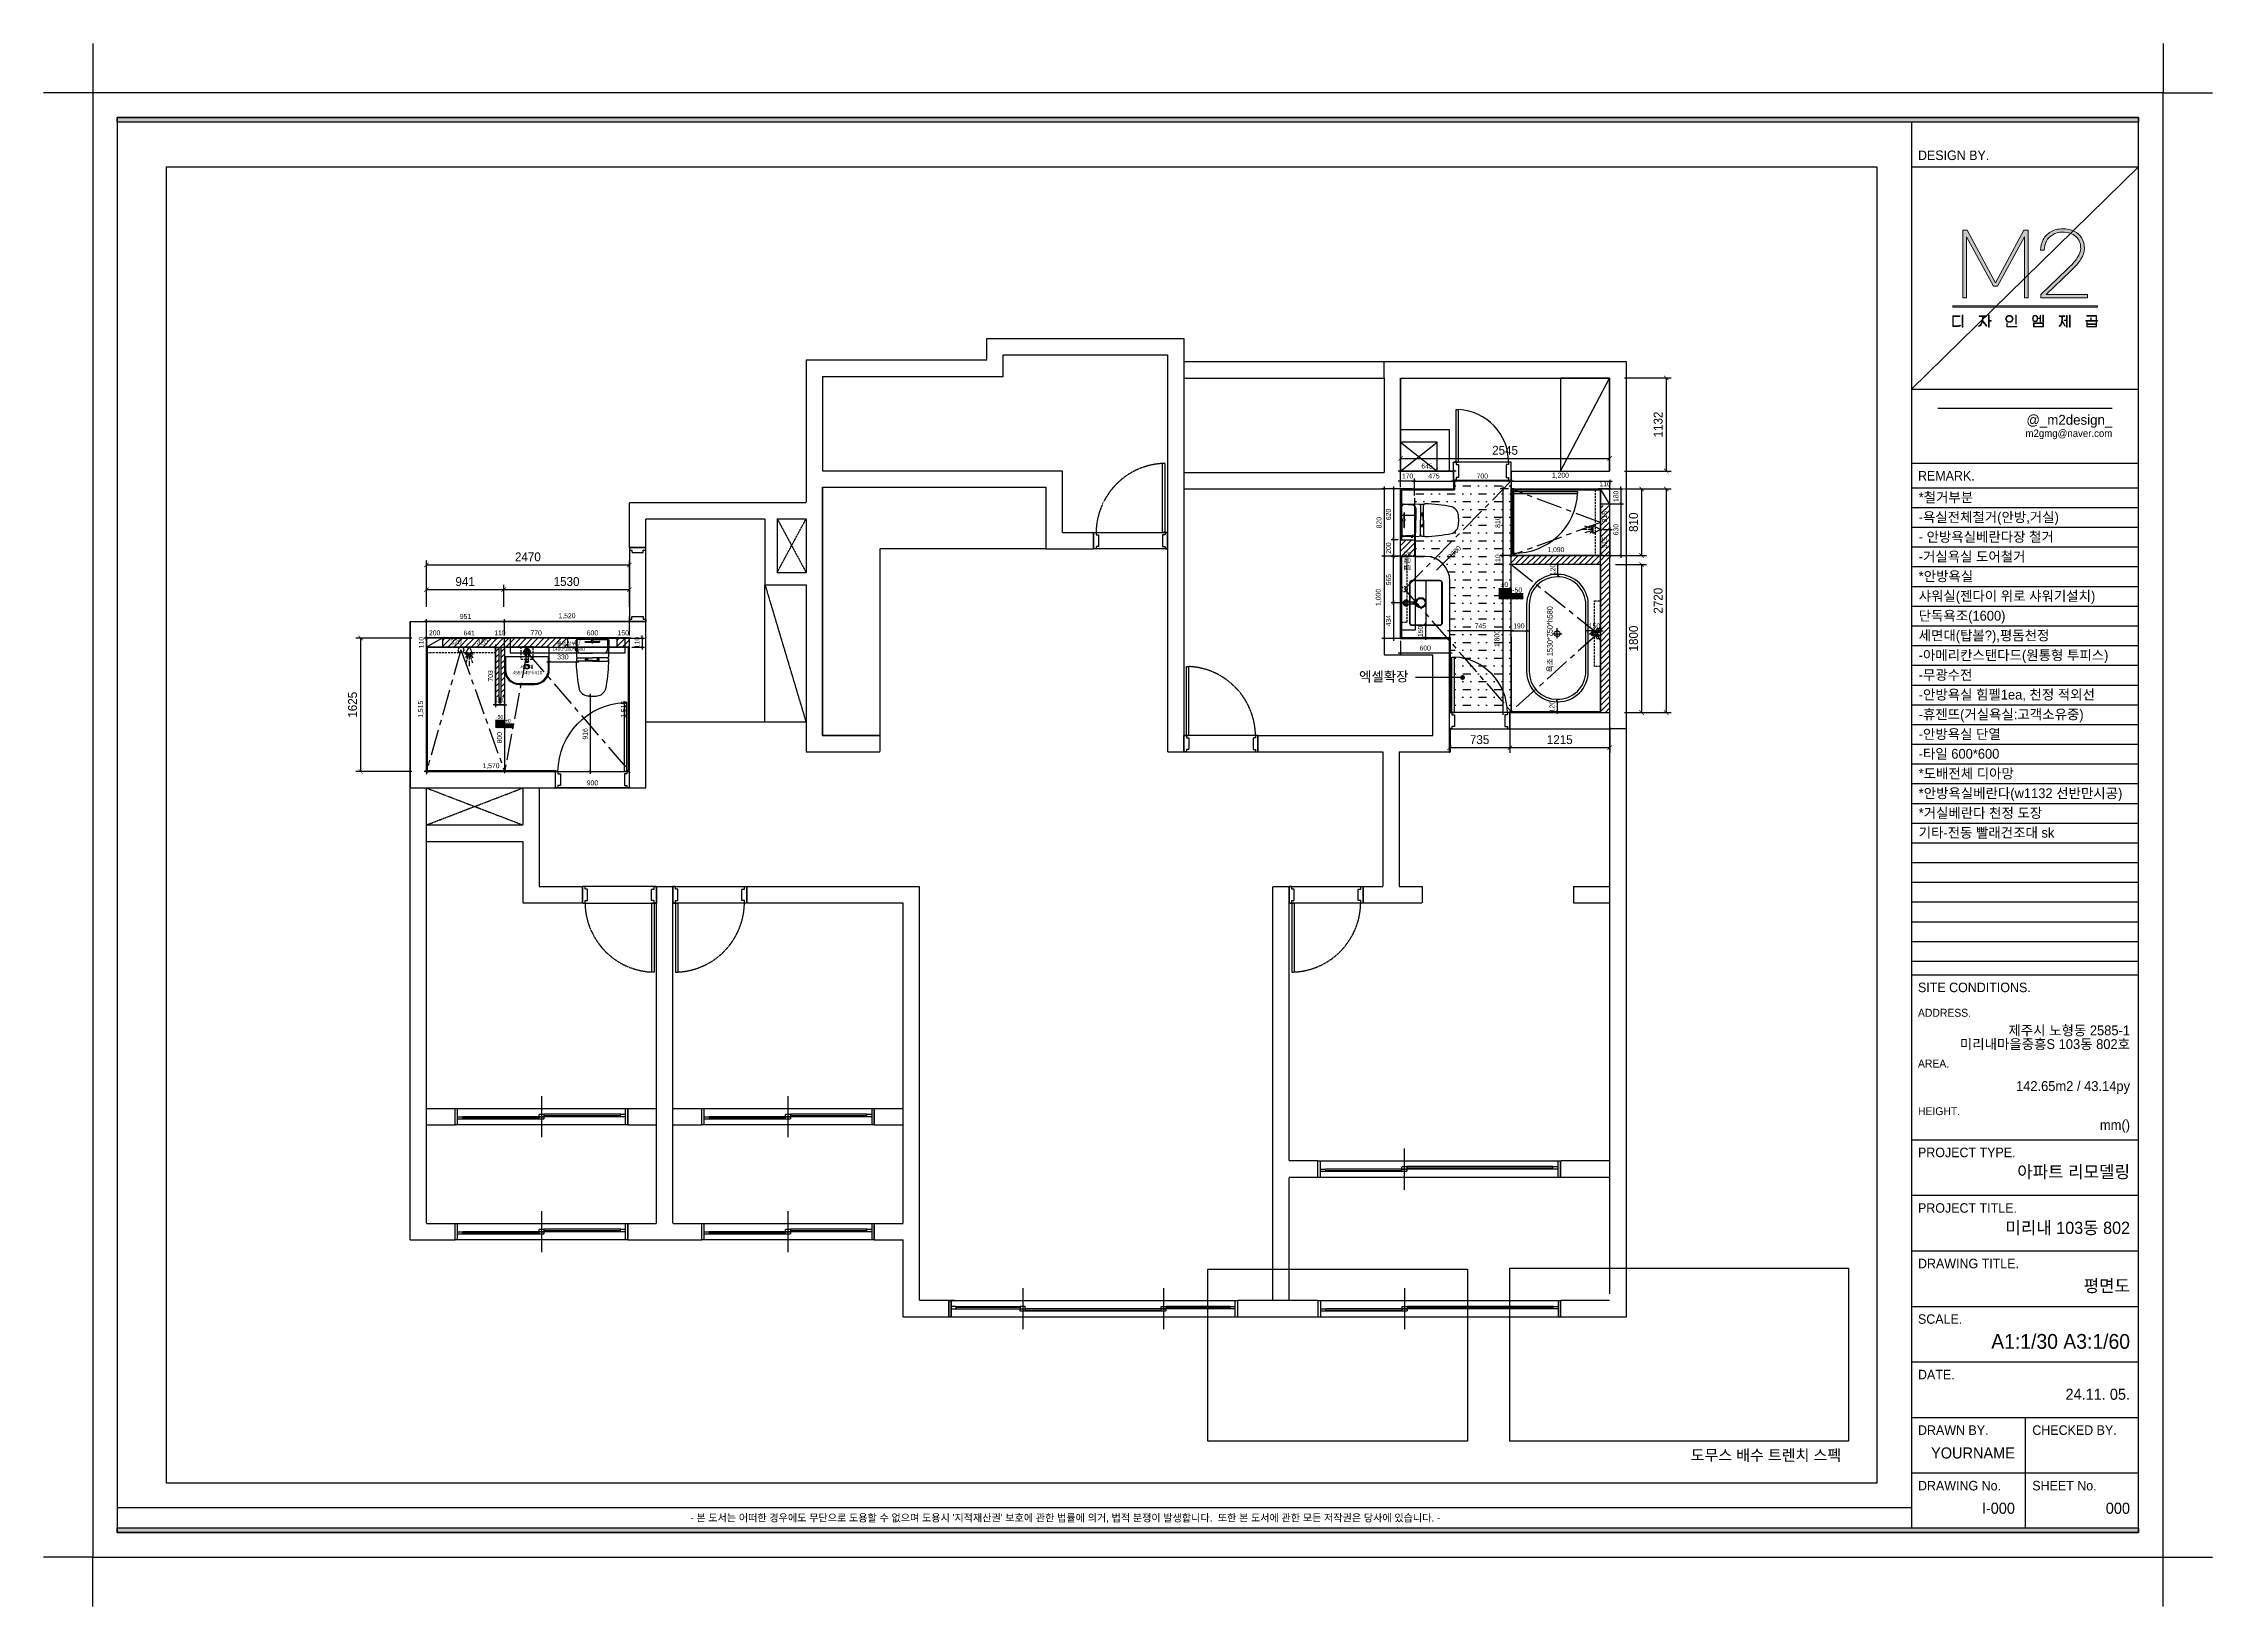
# Model space of a CAD drawing. Header units: millimetres. Extents: x 217202 to 745838, y -6815 to 171372.
# Drawn here: x 324481 to 350881, y 57230 to 76250 of the extents above; entities that cross this region are included whole.
import ezdxf
from ezdxf.enums import TextEntityAlignment as Align

# ---------------------------------------------------------------- set-up
doc = ezdxf.new("R2010")
doc.units = ezdxf.units.MM
doc.header["$PDMODE"] = 3
for name, pattern in [('CENTER', [50.8, 31.75, -6.35, 6.35, -6.35]), ('DASHED', [0.75, 0.5, -0.25]), ('HIDDEN', [0.375, 0.25, -0.125])]:
    doc.linetypes.add(name, pattern=pattern)
doc.layers.get('DEFPOINTS').update_dxf_attribs({"color": 248})
for name, color, linetype in [('0-ELC TEXT', 7, 'Continuous'), ('03-WAL NEW', 3, 'Continuous'), ('06-FUR', 6, 'Continuous'), ('06-LIGHT', 4, 'Continuous'), ('07-DIM', 5, 'Continuous'), ('_U+B808_U+C774_U+C5B4 2', 7, 'Continuous'), ('BATH', 4, 'Continuous'), ('C-WALL1', 2, 'Continuous'), ('CO-BATH', 6, 'Continuous'), ('FIN', 2, 'Continuous'), ('FORM(YOURNAME)-1', 1, 'Continuous'), ('FORM(YOURNAME)-11', 1, 'Continuous'), ('FUR', 8, 'DASHED'), ('HAT', 5, 'Continuous'), ('HL', 6, 'HIDDEN'), ('TOILET-1', 6, 'Continuous'), ('도면층4', 4, 'Continuous'), ('도면층5', 5, 'Continuous'), ('설비', 140, 'Continuous')]:
    doc.layers.add(name, color=color, linetype=linetype)
doc.styles.add('HY 울릉도 L', font='')
doc.styles.add('YOURNAME', font='HY울릉도M.TTF')
doc.styles.add('코레일둥고', font='Korail_Round_Gothic_Medium.ttf')
doc.styles.get('HY 울릉도 L').set_extended_font_data('HY울릉도L')
doc.dimstyles.new('30', dxfattribs={"dimscale": 30, "dimtxt": 2, "dimasz": 1, "dimexe": 1, "dimexo": 1, "dimgap": 1, "dimtad": 1, "dimdec": 0, "dimrnd": 0.05, "dimdsep": 46, "dimlunit": 6, "dimtxsty": 'HY 울릉도 L', "dimblk": 'ARCHTICK', "dimcen": 2.5, "dimdle": 1, "dimclrd": 133, "dimclre": 133, "dimclrt": 30, "dimadec": 0, "dimazin": 0, "dimtfac": 1, "dimtdec": 0, "dimtix": 1, "dimtmove": 2, "dimatfit": 3, "dimldrblk": 'ARCHTICK', "dimfxl": 1, "dimlwd": -1, "dimlwe": -1, "dimarcsym": 0})
doc.dimstyles.new('YOURNAME-60', dxfattribs={"dimscale": 60, "dimtxt": 1.8, "dimasz": 0.9, "dimexe": 1, "dimexo": 3, "dimgap": 0.7, "dimtad": 1, "dimdec": 0, "dimzin": 0, "dimdsep": 46, "dimtxsty": 'YOURNAME', "dimblk": 'ARCHTICK', "dimcen": 0, "dimclrd": 1, "dimclre": 1, "dimclrt": 7, "dimadec": 0, "dimazin": 0, "dimtfac": 1, "dimtdec": 0, "dimtix": 1, "dimtmove": 2, "dimatfit": 3, "dimldrblk": 'ARCHTICK', "dimfxl": 1, "dimtolj": 1, "dimtzin": 0, "dimarcsym": 0})
picture_1 = doc.add_image_def('image1.jpg', size_in_pixel=(861, 440))
picture_2 = doc.add_image_def('image2.jpg', size_in_pixel=(668, 442))
pattern_1 = [(45, (35248.063, 0), (-35.355339, 35.355339), [])]

msp = doc.modelspace()

# ---------------------------------------------------------------- texts
at = {"layer": '0-ELC TEXT', "style": '코레일둥고'}
for s, p in [('*철거부분', (347303.4, 70666.5)), ('-욕실전체철거(안방,거실)', (347303.4, 70426.5)), ('- 안방욕실베란다장 철거', (347303.4, 70186.5)), ('-거실욕실 도어철거', (347303.4, 69946.5)), ('*안방욕실', (347303.4, 69706.5)), ('샤워실(젠다이 위로 샤워기설치)', (347303.4, 69466.5)), ('단독욕조(1600)', (347303.4, 69226.5)), ('세면대(탑볼?),평돔천정', (347303.4, 68986.5)), ('-아메리칸스탠다드(원통형 투피스)', (347303.4, 68746.5)), ('-무광수전', (347303.4, 68506.5)), ('엑셀확장', (340492.1, 68486.6)), ('-안방욕실 힘펠1ea, 천정 적외선', (347303.4, 68266.5)), ('-휴젠뜨(거실욕실:고객소유중)', (347303.4, 68026.5)), ('-안방욕실 단열', (347303.4, 67786.5)), ('-타일 600*600', (347303.4, 67546.5)), ('*도배전체 디아망', (347303.4, 67306.5)), ('*안방욕실베란다(w1132 선반만시공)', (347303.4, 67066.5)), ('*거실베란다 천정 도장', (347303.4, 66826.5)), ('기타-전동 빨래건조대 sk', (347303.4, 66586.5))]:
    msp.add_text(s, height=120, dxfattribs=at).set_placement(p)
at = {"layer": '0-ELC TEXT', "attachment_point": 1, "rotation": 90, "style": '코레일둥고'}
for s, width, gutter_width, insert, char_height in [('\\pxt5;{\\fGulim|b0|i0|c129|p50;플랩장}', 274.969, 3599.4, (341047.9, 69829.2), 64.687), ('{\\fGulim|b0|i0|c129|p50;욕조 1530*750*h580}', 908.772, 3748.8, (342781.6, 68596.5), 67.372)]:
    msp.add_mtext_dynamic_manual_height_columns(s, width=width, gutter_width=gutter_width, heights=[0], dxfattribs=dict(at, insert=insert, char_height=char_height))
at = {"layer": '0-ELC TEXT', "char_height": 41.241, "attachment_point": 1, "style": '코레일둥고'}
for s, insert in [('\\pxqc;{\\fGulim|b0|i0|c129|p50;플랩 상부장\\P1400*180*h500}', (330582, 68969.9)), ('\\pxqc;{\\fGulim|b0|i0|c129|p50;세면대\\P 455*545*h410}', (330072.2, 68682.9))]:
    msp.add_mtext_dynamic_manual_height_columns(s, width=583.253, gutter_width=2294.7, heights=[0], dxfattribs=dict(at, insert=insert))
at = {"layer": '도면층4', "style": '코레일둥고'}
for s, height, p in [('%%P0', 60.98, (342214.4, 69636.8)), ('-50', 60.98, (342356.1, 69568.2)), ('-50', 45, (329988.6, 68031.9)), ('%%P0', 45, (330099.1, 67985.4))]:
    msp.add_text(s, height=height, dxfattribs=at).set_placement(p)
at = {"layer": '설비', "color": 240, "style": '코레일둥고'}
msp.add_text('도무스 배수 트렌치 스펙', height=134.184, dxfattribs=at).set_placement((344529.3, 59139.9), align=Align.TOP_LEFT)

# ---------------------------------------------------------------- blocks, each defined once
blk = doc.blocks.new('door')
at = {"layer": '도면층4'}
for p, q in [((30, 1040), (60, 1040)), ((30, 200), (30, 1040)), ((60, 200), (60, 1040)), ((900, 200), (0, 200)), ((0, 0), (900, 0)), ((30, 200), (60, 200))]:
    blk.add_line(p, q, dxfattribs=at)
for points in [[(0, 200), (30, 200), (30, 170), (60, 170), (60, 30), (30, 30), (30, 0), (0, 0), (0, 200)], [(900, 200), (870, 200), (870, 170), (840, 170), (840, 30), (870, 30), (870, 0), (900, 0), (900, 200)]]:
    blk.add_lwpolyline(points, dxfattribs=at)
at = {"layer": '도면층5'}
blk.add_arc((18, 188), 852, 0.804, 86.9832, dxfattribs=at)
blk = doc.blocks.new('A$C4B2D31F0')
at = {"layer": 'FIN', "color": 4}
for p, q in [((185, 691), (20, 691)), ((37, 692), (25, 692)), ((37, 692), (50, 692)), ((201, 691), (366, 691)), ((13, 466), (193, 466)), ((193, 427), (14, 427)), ((48, 524), (193, 524)), ((338, 524), (193, 524)), ((373, 466), (193, 466)), ((193, 427), (372, 427))]:
    blk.add_line(p, q, dxfattribs=at)
for points in [[(20, 691), (8, 691, 0.421209), (-7, 676), (-2, 481, 0.001659)], [(366, 691), (378, 691, -0.421209), (393, 676), (388, 481, -0.001659)], [(13, 466, 0.371724), (-2, 451, 0.003515), (-1, 420, 0.320541)], [(373, 466, -0.371724), (388, 451, -0.003515), (387, 420, -0.320541)]]:
    blk.add_lwpolyline(points, format="xyb", dxfattribs=at)
for centre, radius, start, end in [((20, 675), 16, 90, 179.3116), ((1004, 663), 1000, 179.3116, 185.9437), ((25, 707), 15, 180, 270), ((49, 564), 40, 185.9437, 267.5129), ((50, 707), 15, 270, 0), ((336, 564), 40, 272.4871, 354.0563), ((366, 675), 16, 0.6884, 90), ((-618, 663), 1000, 354.0563, 0.6884), ((14, 407), 20, 90, 182.3333), ((2198, 496), 2206, 182.3333, 190.6081), ((13, 481), 15, 181.3651, 270), ((-1812, 496), 2206, 349.3919, 357.6667), ((372, 407), 20, 357.6667, 90), ((373, 481), 15, 270, 358.6349), ((149, 129), 126, 198.2964, 263.4241), ((193, 406), 406, 261.6993, 270), ((193, 406), 406, 270, 278.3007), ((237, 129), 126, 276.5759, 341.7036)]:
    blk.add_arc(centre, radius, start, end, dxfattribs=at)
at = {"layer": 'HL', "linetype": 'Continuous'}
for p, q in [((-16, 577), (-16, 565)), ((-12, 581), (-5, 581)), ((-12, 561), (-4, 561)), ((106, 666), (184, 666)), ((106, 659), (185, 659)), ((169, 697), (169, 707)), ((169, 697), (217, 697)), ((186, 693), (181, 697)), ((182, 686), (186, 693)), ((187, 651), (182, 686)), ((182, 686), (204, 686)), ((186, 693), (200, 693)), ((187, 651), (199, 651)), ((199, 651), (204, 686)), ((200, 693), (205, 697)), ((204, 686), (200, 693)), ((200, 659), (279, 659)), ((201, 666), (279, 666)), ((217, 697), (217, 707)), ((193, 434), (147, 434)), ((193, 434), (239, 434))]:
    blk.add_line(p, q, dxfattribs=at)
for points in [[(110, 427), (110, 451, -0.414214), (114, 455), (131, 455, -0.414214), (135, 451), (135, 435), (135, 427)], [(135, 435), (145, 435, -0.414214), (147, 433), (147, 427)], [(251, 435), (241, 435, 0.414214), (239, 433), (239, 427)], [(276, 427), (276, 451, 0.414214), (272, 455), (255, 455, 0.414214), (251, 451), (251, 435), (251, 427)]]:
    blk.add_lwpolyline(points, format="xyb", dxfattribs=at)
for centre in [(123, 441), (263, 441)]:
    blk.add_circle(centre, 8, dxfattribs=at)
for centre, radius, start, end in [((-12, 577), 4, 90, 180), ((-12, 565), 4, 180, 270), ((106, 663), 3.5, 90, 270), ((279, 663), 3.5, 270, 90)]:
    blk.add_arc(centre, radius, start, end, dxfattribs=at)
blk = doc.blocks.new('block 34')
at = {"layer": '_U+B808_U+C774_U+C5B4 2'}
h = blk.add_hatch(color=35, dxfattribs=at)
h.dxf.hatch_style = 2
h.paths.add_polyline_path([(674.6, -105.53), (675.73, -105.53), (683.42, -119.69), (691.1, -105.53), (692.22, -105.53), (692.22, -123.82), (691.22, -123.82), (691.22, -107.31), (683.97, -120.67), (682.84, -120.67), (675.59, -107.31), (675.59, -123.82), (674.6, -123.82)])
h = blk.add_hatch(color=35, dxfattribs=at)
h.dxf.hatch_style = 2
edge = h.paths.add_edge_path()
edge.add_spline(control_points=[(704.68, -105.78), (705.57, -106.21), (706.25, -106.83), (706.73, -107.63), (707.21, -108.43), (707.45, -109.38), (707.45, -110.46), (707.45, -111.43), (707.14, -112.39), (706.53, -113.34), (705.92, -114.29), (704.98, -115.38), (703.7, -116.62), (703.7, -116.62), (697.12, -122.91), (697.12, -122.91), (697.12, -122.91), (708.26, -122.91), (708.26, -122.91), (708.26, -122.91), (708.26, -123.82), (708.26, -123.82), (708.26, -123.82), (695.66, -123.82), (695.66, -123.82), (695.66, -123.82), (695.66, -122.91), (695.66, -122.91), (695.66, -122.91), (702.73, -116.15), (702.73, -116.15), (703.99, -114.93), (704.93, -113.86), (705.54, -112.95), (706.15, -112.03), (706.45, -111.2), (706.45, -110.46), (706.45, -109.07), (706.01, -107.98), (705.12, -107.2), (704.23, -106.42), (703.05, -106.03), (701.57, -106.03), (700.53, -106.03), (699.64, -106.26), (698.89, -106.71), (698.15, -107.15), (697.57, -107.75), (697.18, -108.5), (696.79, -109.25), (696.59, -110.06), (696.59, -110.94), (696.59, -110.94), (695.59, -110.94), (695.59, -110.94), (695.59, -109.89), (695.83, -108.93), (696.3, -108.05), (696.77, -107.17), (697.46, -106.46), (698.36, -105.93), (699.26, -105.4), (700.33, -105.13), (701.57, -105.13), (702.76, -105.13), (703.79, -105.35), (704.68, -105.78)], knot_values=[0, 0, 0, 0, 1, 1, 1, 2, 2, 2, 3, 3, 3, 4, 4, 4, 5, 5, 5, 6, 6, 6, 7, 7, 7, 8, 8, 8, 9, 9, 9, 10, 10, 10, 11, 11, 11, 12, 12, 12, 13, 13, 13, 14, 14, 14, 15, 15, 15, 16, 16, 16, 17, 17, 17, 18, 18, 18, 19, 19, 19, 20, 20, 20, 21, 21, 21, 22, 22, 22, 22], degree=3, periodic=0)
at = {"layer": '_U+B808_U+C774_U+C5B4 2', "lineweight": 0}
blk.add_lwpolyline([(674.6, -105.53), (675.73, -105.53), (683.42, -119.69), (691.1, -105.53), (692.22, -105.53), (692.22, -123.82), (691.22, -123.82), (691.22, -107.31), (683.97, -120.67), (682.84, -120.67), (675.59, -107.31), (675.59, -123.82), (674.6, -123.82), (674.6, -105.53)], dxfattribs=at)
blk.add_open_spline([(704.68, -105.78), (705.57, -106.21), (706.25, -106.83), (706.73, -107.63), (707.21, -108.43), (707.45, -109.38), (707.45, -110.46), (707.45, -111.43), (707.14, -112.39), (706.53, -113.34), (705.92, -114.29), (704.98, -115.38), (703.7, -116.62), (703.7, -116.62), (697.12, -122.91), (697.12, -122.91), (697.12, -122.91), (708.26, -122.91), (708.26, -122.91), (708.26, -122.91), (708.26, -123.82), (708.26, -123.82), (708.26, -123.82), (695.66, -123.82), (695.66, -123.82), (695.66, -123.82), (695.66, -122.91), (695.66, -122.91), (695.66, -122.91), (702.73, -116.15), (702.73, -116.15), (703.99, -114.93), (704.93, -113.86), (705.54, -112.95), (706.15, -112.03), (706.45, -111.2), (706.45, -110.46), (706.45, -109.07), (706.01, -107.98), (705.12, -107.2), (704.23, -106.42), (703.05, -106.03), (701.57, -106.03), (700.53, -106.03), (699.64, -106.26), (698.89, -106.71), (698.15, -107.15), (697.57, -107.75), (697.18, -108.5), (696.79, -109.25), (696.59, -110.06), (696.59, -110.94), (696.59, -110.94), (695.59, -110.94), (695.59, -110.94), (695.59, -109.89), (695.83, -108.93), (696.3, -108.05), (696.77, -107.17), (697.46, -106.46), (698.36, -105.93), (699.26, -105.4), (700.33, -105.13), (701.57, -105.13), (702.76, -105.13), (703.79, -105.35), (704.68, -105.78)], degree=3, knots=[0, 0, 0, 0, 1, 1, 1, 2, 2, 2, 3, 3, 3, 4, 4, 4, 5, 5, 5, 6, 6, 6, 7, 7, 7, 8, 8, 8, 9, 9, 9, 10, 10, 10, 11, 11, 11, 12, 12, 12, 13, 13, 13, 14, 14, 14, 15, 15, 15, 16, 16, 16, 17, 17, 17, 18, 18, 18, 19, 19, 19, 20, 20, 20, 21, 21, 21, 22, 22, 22, 22], dxfattribs=at)
blk = doc.blocks.new('block 35')
at = {"layer": '_U+B808_U+C774_U+C5B4 2'}
h = blk.add_hatch(color=35, dxfattribs=at)
h.dxf.hatch_style = 2
edge = h.paths.add_edge_path()
edge.add_spline(control_points=[(673.72, -128.8), (673.72, -128.8), (672, -128.8), (672, -128.8), (672, -128.8), (672, -131.36), (672, -131.36), (672, -131.36), (673.14, -131.36), (673.14, -131.36), (673.29, -131.36), (673.44, -131.34), (673.6, -131.31), (673.75, -131.28), (673.88, -131.24), (673.98, -131.2), (673.98, -131.2), (673.98, -131.35), (673.98, -131.35), (673.88, -131.4), (673.75, -131.44), (673.6, -131.47), (673.45, -131.49), (673.3, -131.51), (673.14, -131.51), (673.14, -131.51), (671.83, -131.51), (671.83, -131.51), (671.83, -131.51), (671.83, -128.65), (671.83, -128.65), (671.83, -128.65), (673.72, -128.65), (673.72, -128.65), (673.72, -128.65), (673.72, -128.8), (673.72, -128.8)], knot_values=[0, 0, 0, 0, 1, 1, 1, 2, 2, 2, 3, 3, 3, 4, 4, 4, 5, 5, 5, 6, 6, 6, 7, 7, 7, 8, 8, 8, 9, 9, 9, 10, 10, 10, 11, 11, 11, 12, 12, 12, 12], degree=3, periodic=0)
h.paths.add_polyline_path([(674.54, -131.73), (674.38, -131.74), (674.38, -128.5), (674.54, -128.5)])
h = blk.add_hatch(color=35, dxfattribs=at)
h.dxf.hatch_style = 2
edge = h.paths.add_edge_path()
edge.add_spline(control_points=[(679.96, -130.01), (679.96, -130.01), (681.09, -131.37), (681.09, -131.37), (681.09, -131.37), (680.96, -131.47), (680.96, -131.47), (680.96, -131.47), (679.92, -130.19), (679.92, -130.19), (679.82, -130.57), (679.69, -130.87), (679.52, -131.09), (679.35, -131.32), (679.14, -131.46), (678.9, -131.51), (678.9, -131.51), (678.9, -131.36), (678.9, -131.36), (679.11, -131.3), (679.3, -131.16), (679.45, -130.93), (679.6, -130.7), (679.71, -130.39), (679.79, -130.03), (679.86, -129.66), (679.91, -129.25), (679.91, -128.8), (679.91, -128.8), (678.97, -128.8), (678.97, -128.8), (678.97, -128.8), (678.97, -128.65), (678.97, -128.65), (678.97, -128.65), (681, -128.65), (681, -128.65), (681, -128.65), (681, -128.8), (681, -128.8), (681, -128.8), (680.07, -128.8), (680.07, -128.8), (680.06, -129.26), (680.03, -129.66), (679.96, -130.01)], knot_values=[0, 0, 0, 0, 1, 1, 1, 2, 2, 2, 3, 3, 3, 4, 4, 4, 5, 5, 5, 6, 6, 6, 7, 7, 7, 8, 8, 8, 9, 9, 9, 10, 10, 10, 11, 11, 11, 12, 12, 12, 13, 13, 13, 14, 14, 14, 15, 15, 15, 15], degree=3, periodic=0)
h.paths.add_polyline_path([(682.21, -130.06), (681.69, -130.06), (681.69, -131.73), (681.54, -131.73), (681.54, -128.5), (681.69, -128.5), (681.69, -129.92), (682.21, -129.92)])
h = blk.add_hatch(color=35, dxfattribs=at)
h.dxf.hatch_style = 2
edge = h.paths.add_edge_path()
edge.add_spline(control_points=[(687.69, -128.68), (687.84, -128.76), (687.95, -128.87), (688.03, -129.01), (688.11, -129.15), (688.15, -129.3), (688.15, -129.47), (688.15, -129.64), (688.11, -129.8), (688.03, -129.94), (687.95, -130.08), (687.84, -130.19), (687.69, -130.27), (687.54, -130.35), (687.36, -130.39), (687.15, -130.39), (686.95, -130.39), (686.77, -130.35), (686.62, -130.27), (686.47, -130.19), (686.36, -130.08), (686.28, -129.94), (686.2, -129.8), (686.16, -129.64), (686.16, -129.47), (686.16, -129.3), (686.2, -129.15), (686.28, -129.01), (686.36, -128.87), (686.47, -128.76), (686.62, -128.68), (686.77, -128.6), (686.95, -128.56), (687.15, -128.56), (687.36, -128.56), (687.54, -128.6), (687.69, -128.68)], knot_values=[0, 0, 0, 0, 1, 1, 1, 2, 2, 2, 3, 3, 3, 4, 4, 4, 5, 5, 5, 6, 6, 6, 7, 7, 7, 8, 8, 8, 9, 9, 9, 10, 10, 10, 11, 11, 11, 12, 12, 12, 12], degree=3, periodic=0)
edge = h.paths.add_edge_path()
edge.add_spline(control_points=[(686.72, -128.79), (686.59, -128.86), (686.49, -128.95), (686.43, -129.07), (686.36, -129.18), (686.32, -129.32), (686.32, -129.47), (686.32, -129.63), (686.36, -129.76), (686.43, -129.88), (686.49, -130), (686.59, -130.09), (686.72, -130.15), (686.84, -130.22), (686.99, -130.25), (687.15, -130.25), (687.32, -130.25), (687.46, -130.22), (687.59, -130.15), (687.72, -130.09), (687.81, -130), (687.88, -129.88), (687.95, -129.76), (687.98, -129.63), (687.98, -129.47), (687.98, -129.32), (687.95, -129.18), (687.88, -129.07), (687.81, -128.95), (687.72, -128.86), (687.59, -128.79), (687.46, -128.73), (687.32, -128.7), (687.15, -128.7), (686.99, -128.7), (686.84, -128.73), (686.72, -128.79)], knot_values=[0, 0, 0, 0, 1, 1, 1, 2, 2, 2, 3, 3, 3, 4, 4, 4, 5, 5, 5, 6, 6, 6, 7, 7, 7, 8, 8, 8, 9, 9, 9, 10, 10, 10, 11, 11, 11, 12, 12, 12, 12], degree=3, periodic=0)
h.paths.add_polyline_path([(686.6, -131.51), (689.15, -131.51), (689.15, -131.66), (686.44, -131.66), (686.44, -130.66), (686.6, -130.66)])
h.paths.add_polyline_path([(689.03, -130.91), (688.87, -130.91), (688.87, -128.5), (689.03, -128.5)])
h = blk.add_hatch(color=35, dxfattribs=at)
h.dxf.hatch_style = 2
edge = h.paths.add_edge_path()
edge.add_spline(control_points=[(694.67, -130), (694.55, -130.16), (694.37, -130.23), (694.14, -130.23), (693.91, -130.23), (693.73, -130.16), (693.61, -130), (693.48, -129.84), (693.42, -129.64), (693.42, -129.39), (693.42, -129.14), (693.48, -128.94), (693.61, -128.78), (693.73, -128.62), (693.91, -128.54), (694.14, -128.54), (694.35, -128.54), (694.51, -128.61), (694.63, -128.74), (694.75, -128.87), (694.83, -129.04), (694.85, -129.25), (694.85, -129.25), (695.45, -129.25), (695.45, -129.25), (695.45, -129.25), (695.45, -128.52), (695.45, -128.52), (695.45, -128.52), (695.61, -128.52), (695.61, -128.52), (695.61, -128.52), (695.61, -130.29), (695.61, -130.29), (695.61, -130.29), (695.45, -130.29), (695.45, -130.29), (695.45, -130.29), (695.45, -129.4), (695.45, -129.4), (695.45, -129.4), (694.86, -129.4), (694.86, -129.4), (694.85, -129.64), (694.79, -129.85), (694.67, -130)], knot_values=[0, 0, 0, 0, 1, 1, 1, 2, 2, 2, 3, 3, 3, 4, 4, 4, 5, 5, 5, 6, 6, 6, 7, 7, 7, 8, 8, 8, 9, 9, 9, 10, 10, 10, 11, 11, 11, 12, 12, 12, 13, 13, 13, 14, 14, 14, 15, 15, 15, 15], degree=3, periodic=0)
edge = h.paths.add_edge_path()
edge.add_spline(control_points=[(693.73, -129.9), (693.83, -130.03), (693.97, -130.09), (694.14, -130.09), (694.31, -130.09), (694.45, -130.03), (694.55, -129.9), (694.65, -129.78), (694.7, -129.61), (694.7, -129.39), (694.7, -129.17), (694.65, -129), (694.55, -128.87), (694.45, -128.75), (694.31, -128.69), (694.14, -128.69), (693.97, -128.69), (693.83, -128.75), (693.73, -128.87), (693.63, -129), (693.58, -129.17), (693.58, -129.39), (693.58, -129.61), (693.63, -129.78), (693.73, -129.9)], knot_values=[0, 0, 0, 0, 1, 1, 1, 2, 2, 2, 3, 3, 3, 4, 4, 4, 5, 5, 5, 6, 6, 6, 7, 7, 7, 8, 8, 8, 8], degree=3, periodic=0)
h.paths.add_polyline_path([(693.69, -130.55), (696.36, -130.55), (696.36, -131.66), (693.69, -131.66)])
h.paths.add_polyline_path([(693.85, -131.51), (696.2, -131.51), (696.2, -130.7), (693.85, -130.7)])
h.paths.add_polyline_path([(696.36, -128.5), (696.36, -130.32), (696.2, -130.32), (696.2, -128.5)])
h = blk.add_hatch(color=35, dxfattribs=at)
h.dxf.hatch_style = 2
edge = h.paths.add_edge_path()
edge.add_spline(control_points=[(701.46, -129.93), (701.46, -129.93), (702.28, -131.39), (702.28, -131.39), (702.28, -131.39), (702.15, -131.47), (702.15, -131.47), (702.15, -131.47), (701.43, -130.17), (701.43, -130.17), (701.3, -130.94), (701.03, -131.39), (700.63, -131.51), (700.63, -131.51), (700.63, -131.35), (700.63, -131.35), (700.88, -131.26), (701.06, -130.99), (701.18, -130.55), (701.3, -130.1), (701.37, -129.52), (701.37, -128.8), (701.37, -128.8), (700.67, -128.8), (700.67, -128.8), (700.67, -128.8), (700.67, -128.65), (700.67, -128.65), (700.67, -128.65), (702.19, -128.65), (702.19, -128.65), (702.19, -128.65), (702.19, -128.8), (702.19, -128.8), (702.19, -128.8), (701.53, -128.8), (701.53, -128.8), (701.52, -129.25), (701.5, -129.63), (701.46, -129.93)], knot_values=[0, 0, 0, 0, 1, 1, 1, 2, 2, 2, 3, 3, 3, 4, 4, 4, 5, 5, 5, 6, 6, 6, 7, 7, 7, 8, 8, 8, 9, 9, 9, 10, 10, 10, 11, 11, 11, 12, 12, 12, 13, 13, 13, 13], degree=3, periodic=0)
h.paths.add_polyline_path([(702.59, -128.52), (702.75, -128.52), (702.75, -131.68), (702.59, -131.68), (702.59, -129.95), (702, -129.95), (702, -129.8), (702.59, -129.8)])
h.paths.add_polyline_path([(703.61, -128.5), (703.61, -131.73), (703.45, -131.73), (703.45, -128.5)])
h = blk.add_hatch(color=35, dxfattribs=at)
h.dxf.hatch_style = 2
h.paths.add_polyline_path([(711.02, -129.93), (711.02, -130.07), (707.82, -130.07), (707.82, -129.93), (709.16, -129.93), (709.16, -129.2), (709.32, -129.2), (709.32, -129.93)])
h.paths.add_polyline_path([(710.61, -128.72), (708.07, -128.72), (708.07, -128.57), (710.77, -128.57), (710.77, -129.64), (710.61, -129.64)])
h.paths.add_polyline_path([(710.61, -130.36), (710.77, -130.36), (710.77, -131.66), (708.08, -131.66), (708.08, -130.36), (708.24, -130.36), (708.24, -130.83), (710.61, -130.83)])
h.paths.add_polyline_path([(710.61, -131.52), (710.61, -130.97), (708.24, -130.97), (708.24, -131.52)])
at = {"layer": '_U+B808_U+C774_U+C5B4 2', "lineweight": 0}
for points in [[(674.54, -131.73), (674.38, -131.74), (674.38, -128.5), (674.54, -128.5), (674.54, -131.73)], [(682.21, -130.06), (681.69, -130.06), (681.69, -131.73), (681.54, -131.73), (681.54, -128.5), (681.69, -128.5), (681.69, -129.92), (682.21, -129.92), (682.21, -130.06)], [(689.03, -130.91), (688.87, -130.91), (688.87, -128.5), (689.03, -128.5), (689.03, -130.91)], [(696.36, -128.5), (696.36, -130.32), (696.2, -130.32), (696.2, -128.5), (696.36, -128.5)], [(702.59, -128.52), (702.75, -128.52), (702.75, -131.68), (702.59, -131.68), (702.59, -129.95), (702, -129.95), (702, -129.8), (702.59, -129.8), (702.59, -128.52)], [(703.61, -128.5), (703.61, -131.73), (703.45, -131.73), (703.45, -128.5), (703.61, -128.5)], [(710.61, -128.72), (708.07, -128.72), (708.07, -128.57), (710.77, -128.57), (710.77, -129.64), (710.61, -129.64), (710.61, -128.72)], [(686.6, -131.51), (689.15, -131.51), (689.15, -131.66), (686.44, -131.66), (686.44, -130.66), (686.6, -130.66), (686.6, -131.51)], [(693.69, -130.55), (696.36, -130.55), (696.36, -131.66), (693.69, -131.66), (693.69, -130.55)], [(693.85, -131.51), (696.2, -131.51), (696.2, -130.7), (693.85, -130.7), (693.85, -131.51)], [(711.02, -129.93), (711.02, -130.07), (707.82, -130.07), (707.82, -129.93), (709.16, -129.93), (709.16, -129.2), (709.32, -129.2), (709.32, -129.93), (711.02, -129.93)], [(710.61, -130.36), (710.77, -130.36), (710.77, -131.66), (708.08, -131.66), (708.08, -130.36), (708.24, -130.36), (708.24, -130.83), (710.61, -130.83), (710.61, -130.36)], [(710.61, -131.52), (710.61, -130.97), (708.24, -130.97), (708.24, -131.52), (710.61, -131.52)]]:
    blk.add_lwpolyline(points, dxfattribs=at)
for points, knots in [([(673.72, -128.8), (673.72, -128.8), (672, -128.8), (672, -128.8), (672, -128.8), (672, -131.36), (672, -131.36), (672, -131.36), (673.14, -131.36), (673.14, -131.36), (673.29, -131.36), (673.44, -131.34), (673.6, -131.31), (673.75, -131.28), (673.88, -131.24), (673.98, -131.2), (673.98, -131.2), (673.98, -131.35), (673.98, -131.35), (673.88, -131.4), (673.75, -131.44), (673.6, -131.47), (673.45, -131.49), (673.3, -131.51), (673.14, -131.51), (673.14, -131.51), (671.83, -131.51), (671.83, -131.51), (671.83, -131.51), (671.83, -128.65), (671.83, -128.65), (671.83, -128.65), (673.72, -128.65), (673.72, -128.65), (673.72, -128.65), (673.72, -128.8), (673.72, -128.8)], [0, 0, 0, 0, 1, 1, 1, 2, 2, 2, 3, 3, 3, 4, 4, 4, 5, 5, 5, 6, 6, 6, 7, 7, 7, 8, 8, 8, 9, 9, 9, 10, 10, 10, 11, 11, 11, 12, 12, 12, 12]), ([(679.96, -130.01), (679.96, -130.01), (681.09, -131.37), (681.09, -131.37), (681.09, -131.37), (680.96, -131.47), (680.96, -131.47), (680.96, -131.47), (679.92, -130.19), (679.92, -130.19), (679.82, -130.57), (679.69, -130.87), (679.52, -131.09), (679.35, -131.32), (679.14, -131.46), (678.9, -131.51), (678.9, -131.51), (678.9, -131.36), (678.9, -131.36), (679.11, -131.3), (679.3, -131.16), (679.45, -130.93), (679.6, -130.7), (679.71, -130.39), (679.79, -130.03), (679.86, -129.66), (679.91, -129.25), (679.91, -128.8), (679.91, -128.8), (678.97, -128.8), (678.97, -128.8), (678.97, -128.8), (678.97, -128.65), (678.97, -128.65), (678.97, -128.65), (681, -128.65), (681, -128.65), (681, -128.65), (681, -128.8), (681, -128.8), (681, -128.8), (680.07, -128.8), (680.07, -128.8), (680.06, -129.26), (680.03, -129.66), (679.96, -130.01)], [0, 0, 0, 0, 1, 1, 1, 2, 2, 2, 3, 3, 3, 4, 4, 4, 5, 5, 5, 6, 6, 6, 7, 7, 7, 8, 8, 8, 9, 9, 9, 10, 10, 10, 11, 11, 11, 12, 12, 12, 13, 13, 13, 14, 14, 14, 15, 15, 15, 15]), ([(687.69, -128.68), (687.84, -128.76), (687.95, -128.87), (688.03, -129.01), (688.11, -129.15), (688.15, -129.3), (688.15, -129.47), (688.15, -129.64), (688.11, -129.8), (688.03, -129.94), (687.95, -130.08), (687.84, -130.19), (687.69, -130.27), (687.54, -130.35), (687.36, -130.39), (687.15, -130.39), (686.95, -130.39), (686.77, -130.35), (686.62, -130.27), (686.47, -130.19), (686.36, -130.08), (686.28, -129.94), (686.2, -129.8), (686.16, -129.64), (686.16, -129.47), (686.16, -129.3), (686.2, -129.15), (686.28, -129.01), (686.36, -128.87), (686.47, -128.76), (686.62, -128.68), (686.77, -128.6), (686.95, -128.56), (687.15, -128.56), (687.36, -128.56), (687.54, -128.6), (687.69, -128.68)], [0, 0, 0, 0, 1, 1, 1, 2, 2, 2, 3, 3, 3, 4, 4, 4, 5, 5, 5, 6, 6, 6, 7, 7, 7, 8, 8, 8, 9, 9, 9, 10, 10, 10, 11, 11, 11, 12, 12, 12, 12]), ([(686.72, -128.79), (686.59, -128.86), (686.49, -128.95), (686.43, -129.07), (686.36, -129.18), (686.32, -129.32), (686.32, -129.47), (686.32, -129.63), (686.36, -129.76), (686.43, -129.88), (686.49, -130), (686.59, -130.09), (686.72, -130.15), (686.84, -130.22), (686.99, -130.25), (687.15, -130.25), (687.32, -130.25), (687.46, -130.22), (687.59, -130.15), (687.72, -130.09), (687.81, -130), (687.88, -129.88), (687.95, -129.76), (687.98, -129.63), (687.98, -129.47), (687.98, -129.32), (687.95, -129.18), (687.88, -129.07), (687.81, -128.95), (687.72, -128.86), (687.59, -128.79), (687.46, -128.73), (687.32, -128.7), (687.15, -128.7), (686.99, -128.7), (686.84, -128.73), (686.72, -128.79)], [0, 0, 0, 0, 1, 1, 1, 2, 2, 2, 3, 3, 3, 4, 4, 4, 5, 5, 5, 6, 6, 6, 7, 7, 7, 8, 8, 8, 9, 9, 9, 10, 10, 10, 11, 11, 11, 12, 12, 12, 12]), ([(694.67, -130), (694.55, -130.16), (694.37, -130.23), (694.14, -130.23), (693.91, -130.23), (693.73, -130.16), (693.61, -130), (693.48, -129.84), (693.42, -129.64), (693.42, -129.39), (693.42, -129.14), (693.48, -128.94), (693.61, -128.78), (693.73, -128.62), (693.91, -128.54), (694.14, -128.54), (694.35, -128.54), (694.51, -128.61), (694.63, -128.74), (694.75, -128.87), (694.83, -129.04), (694.85, -129.25), (694.85, -129.25), (695.45, -129.25), (695.45, -129.25), (695.45, -129.25), (695.45, -128.52), (695.45, -128.52), (695.45, -128.52), (695.61, -128.52), (695.61, -128.52), (695.61, -128.52), (695.61, -130.29), (695.61, -130.29), (695.61, -130.29), (695.45, -130.29), (695.45, -130.29), (695.45, -130.29), (695.45, -129.4), (695.45, -129.4), (695.45, -129.4), (694.86, -129.4), (694.86, -129.4), (694.85, -129.64), (694.79, -129.85), (694.67, -130)], [0, 0, 0, 0, 1, 1, 1, 2, 2, 2, 3, 3, 3, 4, 4, 4, 5, 5, 5, 6, 6, 6, 7, 7, 7, 8, 8, 8, 9, 9, 9, 10, 10, 10, 11, 11, 11, 12, 12, 12, 13, 13, 13, 14, 14, 14, 15, 15, 15, 15]), ([(693.73, -129.9), (693.83, -130.03), (693.97, -130.09), (694.14, -130.09), (694.31, -130.09), (694.45, -130.03), (694.55, -129.9), (694.65, -129.78), (694.7, -129.61), (694.7, -129.39), (694.7, -129.17), (694.65, -129), (694.55, -128.87), (694.45, -128.75), (694.31, -128.69), (694.14, -128.69), (693.97, -128.69), (693.83, -128.75), (693.73, -128.87), (693.63, -129), (693.58, -129.17), (693.58, -129.39), (693.58, -129.61), (693.63, -129.78), (693.73, -129.9)], [0, 0, 0, 0, 1, 1, 1, 2, 2, 2, 3, 3, 3, 4, 4, 4, 5, 5, 5, 6, 6, 6, 7, 7, 7, 8, 8, 8, 8]), ([(701.46, -129.93), (701.46, -129.93), (702.28, -131.39), (702.28, -131.39), (702.28, -131.39), (702.15, -131.47), (702.15, -131.47), (702.15, -131.47), (701.43, -130.17), (701.43, -130.17), (701.3, -130.94), (701.03, -131.39), (700.63, -131.51), (700.63, -131.51), (700.63, -131.35), (700.63, -131.35), (700.88, -131.26), (701.06, -130.99), (701.18, -130.55), (701.3, -130.1), (701.37, -129.52), (701.37, -128.8), (701.37, -128.8), (700.67, -128.8), (700.67, -128.8), (700.67, -128.8), (700.67, -128.65), (700.67, -128.65), (700.67, -128.65), (702.19, -128.65), (702.19, -128.65), (702.19, -128.65), (702.19, -128.8), (702.19, -128.8), (702.19, -128.8), (701.53, -128.8), (701.53, -128.8), (701.52, -129.25), (701.5, -129.63), (701.46, -129.93)], [0, 0, 0, 0, 1, 1, 1, 2, 2, 2, 3, 3, 3, 4, 4, 4, 5, 5, 5, 6, 6, 6, 7, 7, 7, 8, 8, 8, 9, 9, 9, 10, 10, 10, 11, 11, 11, 12, 12, 12, 13, 13, 13, 13])]:
    blk.add_open_spline(points, degree=3, knots=knots, dxfattribs=at)
blk = doc.blocks.new('block 33')
at = {"layer": '_U+B808_U+C774_U+C5B4 2'}
for name in ['block 34', 'block 35']:
    blk.add_blockref(name, (0, 0), dxfattribs=at)
blk = doc.blocks.new('block 32')
at = {"layer": '_U+B808_U+C774_U+C5B4 2'}
h = blk.add_hatch(color=35, dxfattribs=at)
h.dxf.hatch_style = 2
h.paths.add_polyline_path([(711.02, -126.32), (671.83, -126.32), (671.83, -125.91), (711.02, -125.91)])
at = {"layer": '_U+B808_U+C774_U+C5B4 2', "lineweight": 0}
blk.add_lwpolyline([(711.02, -126.32), (671.83, -126.32), (671.83, -125.91), (711.02, -125.91), (711.02, -126.32)], dxfattribs=at)
at = {"layer": '_U+B808_U+C774_U+C5B4 2'}
blk.add_blockref('block 33', (0, 0), dxfattribs=at)
blk = doc.blocks.new('FORM-ELEVATION')
at = {"layer": 'FORM(YOURNAME)-11'}
h = blk.add_hatch(color=256, dxfattribs=at)
h.dxf.hatch_style = 1
h.paths.add_polyline_path([(-10309, 35708), (71691, 35708), (71691, 35508), (-10309, 35508)])
h.paths.add_polyline_path([(-10309, -21492), (71691, -21492), (71691, -21692), (-10309, -21692)])
at = {"layer": 'DEFPOINTS', "color": 158}
for p, q in [((62481, 35508), (62481, -21492)), ((62481, 33708), (71691, 33708)), ((62481, 24686), (71691, 33708)), ((62481, 24686), (71691, 24686)), ((62481, 20686), (71691, 20686)), ((62481, 19886), (71691, 19886)), ((62481, 19086), (71691, 19086)), ((62481, 18286), (71691, 18286)), ((62481, 17486), (71691, 17486)), ((62481, 16686), (71691, 16686)), ((62481, 15886), (71691, 15886)), ((62481, 15086), (71691, 15086)), ((62481, 14286), (71691, 14286)), ((62481, 13486), (71691, 13486)), ((62481, 12686), (71691, 12686)), ((62481, 11886), (71691, 11886)), ((62481, 11086), (71691, 11086)), ((62481, 10286), (71691, 10286)), ((62481, 9486), (71691, 9486)), ((62481, 8686), (71691, 8686)), ((62481, 7886), (71691, 7886)), ((62481, 7086), (71691, 7086)), ((62481, 6286), (71691, 6286)), ((62481, 5486), (71691, 5486)), ((62481, 4686), (71691, 4686)), ((62481, 3886), (71691, 3886)), ((62481, 3086), (71691, 3086)), ((62481, 2286), (71691, 2286)), ((62481, 1486), (71691, 1486)), ((62481, -20692), (-10309, -20692))]:
    blk.add_line(p, q, dxfattribs=at)
at = {"layer": 'DEFPOINTS', "color": 1}
for points in [[(-11309, 38708), (-11309, 36708), (-13309, 36708)], [(72691, 38708), (72691, 36708), (74691, 36708)], [(-11309, -24692), (-11309, -22692), (-13309, -22692)], [(72691, -24692), (72691, -22692), (74691, -22692)]]:
    blk.add_lwpolyline(points, dxfattribs=at)
at = {"layer": 'DEFPOINTS', "color": 158}
for points in [[(-10309, -21692), (71691, -21692), (71691, 35708), (-10309, 35708)], [(-8309, 33708), (61071, 33708), (61071, -19692), (-8309, -19692)]]:
    blk.add_lwpolyline(points, close=True, dxfattribs=at)
at = {"layer": 'FORM(YOURNAME)-11', "color": 251}
blk.add_line((63550, 23916), (70622, 23916), dxfattribs=at)
at = {"layer": 'FORM(YOURNAME)-11', "color": 14}
for p, q in [((62481, 21686), (71691, 21686)), ((62481, 937), (71691, 937)), ((62481, -5756), (71691, -5756)), ((62481, -8009), (71691, -8009)), ((62481, -10261), (71691, -10261)), ((62481, -12514), (71691, -12514)), ((62481, -14766), (71691, -14766)), ((62481, -17019), (71691, -17019)), ((67086, -17019), (67086, -21492)), ((62481, -19271), (71691, -19271))]:
    blk.add_line(p, q, dxfattribs=at)
at = {"layer": 'FORM(YOURNAME)-11', "color": 250}
blk.add_lwpolyline([(-11309, -22692), (72691, -22692), (72691, 36708), (-11309, 36708)], close=True, dxfattribs=at)
at = {"layer": 'FORM(YOURNAME)-11'}
for points in [[(-10309, 35708), (71691, 35708), (71691, 35508), (-10309, 35508)], [(-10309, -21492), (71691, -21492), (71691, -21692), (-10309, -21692)]]:
    blk.add_lwpolyline(points, close=True, dxfattribs=at)
at = {"layer": '_U+B808_U+C774_U+C5B4 2', "xscale": 150, "yscale": 150, "zscale": 150}
blk.add_blockref('block 32', (-36628, 46957), dxfattribs=at)
at = {"layer": 'FORM(YOURNAME)-11', "color": 14, "style": 'YOURNAME'}
for s, height, p in [('DESIGN BY.', 386.1, (62739, 34170)), ('REMARK.', 386.1, (62739, 21172)), ('SITE CONDITIONS.', 386.14, (62739, 422)), ('PROJECT TYPE.', 386.14, (62739, -6271)), ('PROJECT TITLE.', 386.14, (62739, -8524)), ('DRAWING TITLE.', 386.14, (62739, -10776)), ('SCALE.', 386.1, (62739, -13029)), ('DATE.', 386.1, (62739, -15281)), ('DRAWN BY.', 386.1, (62739, -17534)), ('CHECKED BY.', 386.14, (67376, -17534)), ('DRAWING No.', 386.14, (62739, -19786)), ('SHEET No.', 386.1, (67376, -19786))]:
    blk.add_text(s, height=height, dxfattribs=at).set_placement(p, align=Align.MIDDLE_LEFT)
for s, height, width, p in [('m2gmg@naver.com', 300, 0.995, (70622, 22747)), ('@_m2design_', 400, 1.03, (70622, 23242))]:
    blk.add_text(s, height=height, dxfattribs=dict(at, width=width)).set_placement(p, align=Align.RIGHT)
at = {"layer": 'FORM(YOURNAME)-11', "color": 251, "style": 'YOURNAME'}
for s, p in [('ADDRESS.', (62739, -608)), ('AREA.', (62739, -2667)), ('HEIGHT.', (62739, -4598))]:
    blk.add_text(s, height=321.8, dxfattribs=at).set_placement(p, align=Align.MIDDLE_LEFT)
at = {"layer": 'FORM(YOURNAME)-11', "color": 1, "style": 'YOURNAME'}
blk.add_text("- 본 도서는 어떠한 경우에도 무단으로 도용할 수 없으며 도용시 '지적재산권' 보호에 관한 법률에 의거, 법적 분쟁이 발생합니다.  또한 본 도서에 관한 모든 저작권은 당사에 있습니다. -", height=300, dxfattribs=at).set_placement((28146, -21092), align=Align.MIDDLE_CENTER)
at = {"layer": 'FORM(YOURNAME)-11', "color": 3, "style": 'YOURNAME'}
for tag, height, p in [('2', 450, (71041, -1863)), ('1', 450, (71041, -1219)), ('3', 450, (71041, -3150)), ('4', 450, (71041, -5081)), ('5', 515, (71041, -7398)), ('6', 515, (71041, -9650)), ('7', 515, (71041, -11903)), ('8', 515, (71041, -14155)), ('9', 515, (71041, -16408)), ('10', 515, (66791, -18596)), ('11', 515, (71041, -18660)), ('12', 515, (66791, -20848)), ('13', 515, (71041, -20848))]:
    blk.add_attdef(tag, text='', height=height, dxfattribs=at).set_placement(p, align=Align.MIDDLE_RIGHT)
blk = doc.blocks.new('_ArchTick')
at = {"color": 0, "linetype": 'ByBlock', "const_width": 0.15}
blk.add_lwpolyline([(-0.5, -0.5), (0.5, 0.5)], dxfattribs=at)
blk = doc.blocks.new('*D102')
at = {"layer": 'DEFPOINTS', "color": 0, "transparency": 16777216}
for p in [(328343, 69015), (328943, 69015), (328943, 67390)]:
    blk.add_point(p, dxfattribs=at)
at = {"layer": 'HAT', "color": 1, "lineweight": -2, "transparency": 16777216}
for p, q in [((328763, 69015), (328283, 69015)), ((328343, 67390), (328343, 69015)), ((328763, 67390), (328283, 67390))]:
    blk.add_line(p, q, dxfattribs=at)
at = {"layer": 'HAT', "color": 1, "lineweight": -2, "transparency": 16777216, "xscale": 54, "yscale": 54, "zscale": 54}
for p, rotation in [((328343, 69015), 90), ((328343, 67390), 270)]:
    blk.add_blockref('_ArchTick', p, dxfattribs=dict(at, rotation=rotation))
at = {"layer": 'HAT', "color": 7, "transparency": 16777216, "insert": (328244, 68203), "char_height": 108, "attachment_point": 5, "rotation": 90, "style": 'YOURNAME'}
blk.add_mtext('\\A1;1625', dxfattribs=at)
blk = doc.blocks.new('*D103')
at = {"layer": 'DEFPOINTS', "color": 0, "transparency": 16777216}
for p in [(331612, 69904), (329143, 69215), (331612, 69215)]:
    blk.add_point(p, dxfattribs=at)
at = {"layer": 'FUR', "color": 1, "lineweight": -2, "transparency": 16777216}
for p, q in [((329143, 69395), (329143, 69964)), ((331612, 69395), (331612, 69964)), ((329143, 69904), (331612, 69904))]:
    blk.add_line(p, q, dxfattribs=at)
at = {"layer": 'FUR', "color": 1, "lineweight": -2, "transparency": 16777216, "xscale": 54, "yscale": 54, "zscale": 54, "rotation": 180}
blk.add_blockref('_ArchTick', (329143, 69904), dxfattribs=at)
at = {"layer": 'FUR', "color": 1, "lineweight": -2, "transparency": 16777216, "xscale": 54, "yscale": 54, "zscale": 54}
blk.add_blockref('_ArchTick', (331612, 69904), dxfattribs=at)
at = {"layer": 'FUR', "color": 7, "transparency": 16777216, "insert": (330377, 70002), "char_height": 108, "attachment_point": 5, "style": 'YOURNAME'}
blk.add_mtext('\\A1;2470', dxfattribs=at)
blk = doc.blocks.new('*D104')
at = {"layer": 'DEFPOINTS', "color": 0, "transparency": 16777216}
for p in [(340998, 71029), (343543, 71200), (343543, 71051)]:
    blk.add_point(p, dxfattribs=at)
at = {"layer": 'HAT', "color": 1, "lineweight": -2, "transparency": 16777216}
for p, q in [((340998, 71209), (340998, 71260)), ((340998, 71200), (343543, 71200)), ((343543, 71231), (343543, 71260))]:
    blk.add_line(p, q, dxfattribs=at)
at = {"layer": 'HAT', "color": 1, "lineweight": -2, "transparency": 16777216, "xscale": 54, "yscale": 54, "zscale": 54, "rotation": 180}
blk.add_blockref('_ArchTick', (340998, 71200), dxfattribs=at)
at = {"layer": 'HAT', "color": 1, "lineweight": -2, "transparency": 16777216, "xscale": 54, "yscale": 54, "zscale": 54}
blk.add_blockref('_ArchTick', (343543, 71200), dxfattribs=at)
at = {"layer": 'HAT', "color": 7, "transparency": 16777216, "insert": (342270, 71298), "char_height": 108, "attachment_point": 5, "style": 'YOURNAME'}
blk.add_mtext('\\A1;2545', dxfattribs=at)
blk = doc.blocks.new('*D112')
at = {"layer": 'DEFPOINTS', "color": 0, "transparency": 16777216}
for p in [(342328, 68109), (343543, 68109), (342328, 67680)]:
    blk.add_point(p, dxfattribs=at)
at = {"layer": 'HAT', "color": 1, "lineweight": -2, "transparency": 16777216}
for p, q in [((342328, 67929), (342328, 67620)), ((343543, 67929), (343543, 67620)), ((343543, 67680), (342328, 67680))]:
    blk.add_line(p, q, dxfattribs=at)
at = {"layer": 'HAT', "color": 1, "lineweight": -2, "transparency": 16777216, "xscale": 54, "yscale": 54, "zscale": 54, "rotation": 180}
blk.add_blockref('_ArchTick', (342328, 67680), dxfattribs=at)
at = {"layer": 'HAT', "color": 1, "lineweight": -2, "transparency": 16777216, "xscale": 54, "yscale": 54, "zscale": 54}
blk.add_blockref('_ArchTick', (343543, 67680), dxfattribs=at)
at = {"layer": 'HAT', "color": 7, "transparency": 16777216, "insert": (342935, 67778), "char_height": 108, "attachment_point": 5, "style": 'YOURNAME'}
blk.add_mtext('\\A1;1215', dxfattribs=at)
blk = doc.blocks.new('*D113')
at = {"layer": 'DEFPOINTS', "color": 0, "transparency": 16777216}
for p in [(341593, 68109), (342328, 68109), (341593, 67680)]:
    blk.add_point(p, dxfattribs=at)
at = {"layer": 'HAT', "color": 1, "lineweight": -2, "transparency": 16777216}
for p, q in [((341593, 67929), (341593, 67620)), ((342328, 67929), (342328, 67620)), ((342328, 67680), (341593, 67680))]:
    blk.add_line(p, q, dxfattribs=at)
at = {"layer": 'HAT', "color": 1, "lineweight": -2, "transparency": 16777216, "xscale": 54, "yscale": 54, "zscale": 54, "rotation": 180}
blk.add_blockref('_ArchTick', (341593, 67680), dxfattribs=at)
at = {"layer": 'HAT', "color": 1, "lineweight": -2, "transparency": 16777216, "xscale": 54, "yscale": 54, "zscale": 54}
blk.add_blockref('_ArchTick', (342328, 67680), dxfattribs=at)
at = {"layer": 'HAT', "color": 7, "transparency": 16777216, "insert": (341960, 67778), "char_height": 108, "attachment_point": 5, "style": 'YOURNAME'}
blk.add_mtext('\\A1;735', dxfattribs=at)
blk = doc.blocks.new('*D114')
at = {"layer": '06-FUR', "color": 133, "transparency": 16777216}
for p, q in [((341673, 71047), (340968, 71047)), ((340998, 70852), (340998, 71077)), ((341643, 70968), (341643, 71077))]:
    blk.add_line(p, q, dxfattribs=at)
at = {"layer": 'DEFPOINTS', "color": 0, "transparency": 16777216}
for p in [(340998, 71047), (340998, 70822), (341643, 70938)]:
    blk.add_point(p, dxfattribs=at)
at = {"layer": '06-FUR', "color": 133, "transparency": 16777216, "xscale": 30, "yscale": 30, "zscale": 30, "rotation": 180}
blk.add_blockref('_ArchTick', (340998, 71047), dxfattribs=at)
at = {"layer": '06-FUR', "color": 133, "transparency": 16777216, "xscale": 30, "yscale": 30, "zscale": 30}
blk.add_blockref('_ArchTick', (341643, 71047), dxfattribs=at)
at = {"layer": '06-FUR', "color": 30, "transparency": 16777216, "insert": (341320, 71107), "char_height": 60, "attachment_point": 5, "style": 'HY 울릉도 L'}
blk.add_mtext('645', dxfattribs=at)
blk = doc.blocks.new('*D115')
at = {"layer": '06-FUR', "color": 133, "transparency": 16777216}
for p, q in [((342313, 70925), (343573, 70925)), ((342343, 70938), (342343, 70895)), ((343543, 70938), (343543, 70895))]:
    blk.add_line(p, q, dxfattribs=at)
at = {"layer": 'DEFPOINTS', "color": 0, "transparency": 16777216}
for p in [(342343, 70968), (343543, 70968), (343543, 70925)]:
    blk.add_point(p, dxfattribs=at)
at = {"layer": '06-FUR', "color": 133, "transparency": 16777216, "xscale": 30, "yscale": 30, "zscale": 30, "rotation": 180}
blk.add_blockref('_ArchTick', (342343, 70925), dxfattribs=at)
at = {"layer": '06-FUR', "color": 133, "transparency": 16777216, "xscale": 30, "yscale": 30, "zscale": 30}
blk.add_blockref('_ArchTick', (343543, 70925), dxfattribs=at)
at = {"layer": '06-FUR', "color": 30, "transparency": 16777216, "insert": (342943, 70991), "char_height": 60, "attachment_point": 5, "style": 'HY 울릉도 L'}
blk.add_mtext('1,200', dxfattribs=at)
blk = doc.blocks.new('*D105')
at = {"layer": '06-FUR', "color": 133, "transparency": 16777216}
for p, q in [((342373, 70925), (341613, 70925)), ((341643, 70955), (341643, 70955)), ((342343, 70938), (342343, 70895))]:
    blk.add_line(p, q, dxfattribs=at)
at = {"layer": 'DEFPOINTS', "color": 0, "transparency": 16777216}
for p in [(341643, 70925), (341643, 70925), (342343, 70968)]:
    blk.add_point(p, dxfattribs=at)
at = {"layer": '06-FUR', "color": 133, "transparency": 16777216, "xscale": 30, "yscale": 30, "zscale": 30, "rotation": 180}
blk.add_blockref('_ArchTick', (341643, 70925), dxfattribs=at)
at = {"layer": '06-FUR', "color": 133, "transparency": 16777216, "xscale": 30, "yscale": 30, "zscale": 30}
blk.add_blockref('_ArchTick', (342343, 70925), dxfattribs=at)
at = {"layer": '06-FUR', "color": 30, "transparency": 16777216, "insert": (341993, 70986), "char_height": 60, "attachment_point": 5, "style": 'HY 울릉도 L'}
blk.add_mtext('700', dxfattribs=at)
blk = doc.blocks.new('*D116')
at = {"layer": 'DEFPOINTS', "color": 0, "transparency": 16777216}
for p in [(343543, 72179), (343543, 71047), (344231, 71047)]:
    blk.add_point(p, dxfattribs=at)
at = {"layer": 'HAT', "color": 1, "lineweight": -2, "transparency": 16777216}
for p, q in [((343723, 72179), (344291, 72179)), ((344231, 72179), (344231, 71047)), ((343723, 71047), (344291, 71047))]:
    blk.add_line(p, q, dxfattribs=at)
at = {"layer": 'HAT', "color": 1, "lineweight": -2, "transparency": 16777216, "xscale": 54, "yscale": 54, "zscale": 54}
for p, rotation in [((344231, 72179), 90), ((344231, 71047), 270)]:
    blk.add_blockref('_ArchTick', p, dxfattribs=dict(at, rotation=rotation))
at = {"layer": 'HAT', "color": 7, "transparency": 16777216, "insert": (344133, 71613), "char_height": 108, "attachment_point": 5, "rotation": 90, "style": 'YOURNAME'}
blk.add_mtext('\\A1;1132', dxfattribs=at)
blk = doc.blocks.new('AC-8')
at = {"layer": 'BATH'}
for p, q in [((-51, 54), (0, 143)), ((45, 54), (-51, 54)), ((-25, 47), (-46, 12)), ((-14, 47), (-28, -8)), ((-2, 49), (-2, -11)), ((0, 143), (45, 54)), ((10, 47), (25, -8)), ((22, 47), (43, 12)), ((-31, -16), (-41, -49)), ((-2, -27), (-2, -89)), ((28, -16), (38, -49))]:
    blk.add_line(p, q, dxfattribs=at)
blk = doc.blocks.new('*D106')
at = {"layer": 'DEFPOINTS', "color": 0, "transparency": 16777216}
for p in [(343543, 70829), (343543, 68109), (344231, 68109)]:
    blk.add_point(p, dxfattribs=at)
at = {"layer": 'HAT', "color": 1, "lineweight": -2, "transparency": 16777216}
for p, q in [((343723, 70829), (344291, 70829)), ((344231, 70829), (344231, 68109)), ((343723, 68109), (344291, 68109))]:
    blk.add_line(p, q, dxfattribs=at)
at = {"layer": 'HAT', "color": 1, "lineweight": -2, "transparency": 16777216, "xscale": 54, "yscale": 54, "zscale": 54}
for p, rotation in [((344231, 70829), 90), ((344231, 68109), 270)]:
    blk.add_blockref('_ArchTick', p, dxfattribs=dict(at, rotation=rotation))
at = {"layer": 'HAT', "color": 7, "transparency": 16777216, "insert": (344133, 69469), "char_height": 108, "attachment_point": 5, "rotation": 90, "style": 'YOURNAME'}
blk.add_mtext('\\A1;2720', dxfattribs=at)
blk = doc.blocks.new('*D107')
at = {"layer": 'DEFPOINTS', "color": 0, "transparency": 16777216}
for p in [(343543, 70829), (343268, 70019), (343931, 70019)]:
    blk.add_point(p, dxfattribs=at)
at = {"layer": 'HAT', "color": 1, "lineweight": -2, "transparency": 16777216}
for p, q in [((343723, 70829), (343991, 70829)), ((343931, 70829), (343931, 70019)), ((343448, 70019), (343991, 70019))]:
    blk.add_line(p, q, dxfattribs=at)
at = {"layer": 'HAT', "color": 1, "lineweight": -2, "transparency": 16777216, "xscale": 54, "yscale": 54, "zscale": 54}
for p, rotation in [((343931, 70829), 90), ((343931, 70019), 270)]:
    blk.add_blockref('_ArchTick', p, dxfattribs=dict(at, rotation=rotation))
at = {"layer": 'HAT', "color": 7, "transparency": 16777216, "insert": (343833, 70424), "char_height": 108, "attachment_point": 5, "rotation": 90, "style": 'YOURNAME'}
blk.add_mtext('\\A1;810', dxfattribs=at)
blk = doc.blocks.new('*D108')
at = {"layer": 'DEFPOINTS', "color": 0, "transparency": 16777216}
for p in [(343433, 69909), (343543, 68109), (343931, 68109)]:
    blk.add_point(p, dxfattribs=at)
at = {"layer": 'HAT', "color": 1, "lineweight": -2, "transparency": 16777216}
for p, q in [((343613, 69909), (343991, 69909)), ((343931, 69909), (343931, 68109)), ((343723, 68109), (343991, 68109))]:
    blk.add_line(p, q, dxfattribs=at)
at = {"layer": 'HAT', "color": 1, "lineweight": -2, "transparency": 16777216, "xscale": 54, "yscale": 54, "zscale": 54}
for p, rotation in [((343931, 69909), 90), ((343931, 68109), 270)]:
    blk.add_blockref('_ArchTick', p, dxfattribs=dict(at, rotation=rotation))
at = {"layer": 'HAT', "color": 7, "transparency": 16777216, "insert": (343833, 69009), "char_height": 108, "attachment_point": 5, "rotation": 90, "style": 'YOURNAME'}
blk.add_mtext('\\A1;1800', dxfattribs=at)
blk = doc.blocks.new('*D119')
at = {"layer": '06-FUR', "color": 133, "transparency": 16777216}
for p, q in [((342242, 69939), (342242, 68079)), ((342272, 69909), (342272, 69909)), ((342313, 68109), (342212, 68109))]:
    blk.add_line(p, q, dxfattribs=at)
at = {"layer": 'DEFPOINTS', "color": 0, "transparency": 16777216}
for p in [(342242, 69909), (342242, 68109), (342343, 68109)]:
    blk.add_point(p, dxfattribs=at)
at = {"layer": '06-FUR', "color": 133, "transparency": 16777216, "xscale": 30, "yscale": 30, "zscale": 30}
for p, rotation in [((342242, 69909), 90), ((342242, 68109), 270)]:
    blk.add_blockref('_ArchTick', p, dxfattribs=dict(at, rotation=rotation))
at = {"layer": '06-FUR', "color": 30, "transparency": 16777216, "insert": (342176, 69009), "char_height": 60, "attachment_point": 5, "rotation": 90, "style": 'HY 울릉도 L'}
blk.add_mtext('1,800', dxfattribs=at)
blk = doc.blocks.new('*D120')
at = {"layer": '06-FUR', "color": 133, "transparency": 16777216}
for p, q in [((340998, 68979), (340998, 68802)), ((341598, 68979), (341598, 68802)), ((341628, 68832), (340968, 68832))]:
    blk.add_line(p, q, dxfattribs=at)
at = {"layer": 'DEFPOINTS', "color": 0, "transparency": 16777216}
for p in [(340998, 69009), (341598, 69009), (340998, 68832)]:
    blk.add_point(p, dxfattribs=at)
at = {"layer": '06-FUR', "color": 133, "transparency": 16777216, "xscale": 30, "yscale": 30, "zscale": 30, "rotation": 180}
blk.add_blockref('_ArchTick', (340998, 68832), dxfattribs=at)
at = {"layer": '06-FUR', "color": 133, "transparency": 16777216, "xscale": 30, "yscale": 30, "zscale": 30}
blk.add_blockref('_ArchTick', (341598, 68832), dxfattribs=at)
at = {"layer": '06-FUR', "color": 30, "transparency": 16777216, "insert": (341298, 68893), "char_height": 60, "attachment_point": 5, "style": 'HY 울릉도 L'}
blk.add_mtext('600', dxfattribs=at)
blk = doc.blocks.new('*D121')
at = {"layer": '06-FUR', "color": 133, "transparency": 16777216}
for p, q in [((342313, 70829), (342212, 70829)), ((342242, 70859), (342242, 69989)), ((342313, 70019), (342212, 70019))]:
    blk.add_line(p, q, dxfattribs=at)
at = {"layer": 'DEFPOINTS', "color": 0, "transparency": 16777216}
for p in [(342343, 70829), (342242, 70019), (342343, 70019)]:
    blk.add_point(p, dxfattribs=at)
at = {"layer": '06-FUR', "color": 133, "transparency": 16777216, "xscale": 30, "yscale": 30, "zscale": 30}
for p, rotation in [((342242, 70829), 90), ((342242, 70019), 270)]:
    blk.add_blockref('_ArchTick', p, dxfattribs=dict(at, rotation=rotation))
at = {"layer": '06-FUR', "color": 30, "transparency": 16777216, "insert": (342181, 70424), "char_height": 60, "attachment_point": 5, "rotation": 90, "style": 'HY 울릉도 L'}
blk.add_mtext('810', dxfattribs=at)
blk = doc.blocks.new('*D122')
at = {"layer": '06-FUR', "color": 133, "transparency": 16777216}
for p, q in [((343433, 70829), (343403, 70829)), ((343433, 70829), (343543, 70829)), ((343543, 70829), (343573, 70829))]:
    blk.add_line(p, q, dxfattribs=at)
at = {"layer": 'DEFPOINTS', "color": 0, "transparency": 16777216}
for p in [(343433, 70829), (343543, 70829), (343543, 70829)]:
    blk.add_point(p, dxfattribs=at)
at = {"layer": '06-FUR', "color": 133, "transparency": 16777216, "xscale": 30, "yscale": 30, "zscale": 30}
blk.add_blockref('_ArchTick', (343433, 70829), dxfattribs=at)
at = {"layer": '06-FUR', "color": 133, "transparency": 16777216, "xscale": 30, "yscale": 30, "zscale": 30, "rotation": 180}
blk.add_blockref('_ArchTick', (343543, 70829), dxfattribs=at)
at = {"layer": '06-FUR', "color": 30, "transparency": 16777216, "insert": (343488, 70890), "char_height": 60, "attachment_point": 5, "style": 'HY 울릉도 L'}
blk.add_mtext('110', dxfattribs=at)
blk = doc.blocks.new('*D125')
at = {"layer": '06-FUR', "color": 133, "transparency": 16777216}
for p, q in [((343463, 70019), (342313, 70019)), ((342343, 69939), (342343, 70049)), ((343433, 69939), (343433, 70049))]:
    blk.add_line(p, q, dxfattribs=at)
at = {"layer": 'DEFPOINTS', "color": 0, "transparency": 16777216}
for p in [(342343, 70019), (342343, 69909), (343433, 69909)]:
    blk.add_point(p, dxfattribs=at)
at = {"layer": '06-FUR', "color": 133, "transparency": 16777216, "xscale": 30, "yscale": 30, "zscale": 30, "rotation": 180}
blk.add_blockref('_ArchTick', (342343, 70019), dxfattribs=at)
at = {"layer": '06-FUR', "color": 133, "transparency": 16777216, "xscale": 30, "yscale": 30, "zscale": 30}
blk.add_blockref('_ArchTick', (343433, 70019), dxfattribs=at)
at = {"layer": '06-FUR', "color": 30, "transparency": 16777216, "insert": (342888, 70085), "char_height": 60, "attachment_point": 5, "style": 'HY 울릉도 L'}
blk.add_mtext('1,090', dxfattribs=at)
blk = doc.blocks.new('*D109')
at = {"layer": '06-FUR', "color": 133, "transparency": 16777216}
for p, q in [((342242, 70019), (342242, 70049)), ((342242, 70019), (342242, 69909)), ((342272, 70019), (342272, 70019)), ((342242, 69909), (342242, 69879)), ((342272, 69909), (342272, 69909))]:
    blk.add_line(p, q, dxfattribs=at)
at = {"layer": 'DEFPOINTS', "color": 0, "transparency": 16777216}
for p in [(342242, 70019), (342242, 69909), (342242, 69909)]:
    blk.add_point(p, dxfattribs=at)
at = {"layer": '06-FUR', "color": 133, "transparency": 16777216, "xscale": 30, "yscale": 30, "zscale": 30}
for p, rotation in [((342242, 70019), 270), ((342242, 69909), 90)]:
    blk.add_blockref('_ArchTick', p, dxfattribs=dict(at, rotation=rotation))
at = {"layer": '06-FUR', "color": 30, "transparency": 16777216, "insert": (342181, 69964), "char_height": 60, "attachment_point": 5, "rotation": 90, "style": 'HY 울릉도 L'}
blk.add_mtext('110', dxfattribs=at)
blk = doc.blocks.new('*D126')
at = {"layer": '06-FUR', "color": 133, "transparency": 16777216}
for p, q in [((340998, 70925), (340968, 70925)), ((340998, 70889), (340998, 70955)), ((341168, 70925), (340998, 70925)), ((341168, 70889), (341168, 70955)), ((341168, 70925), (341198, 70925))]:
    blk.add_line(p, q, dxfattribs=at)
at = {"layer": 'DEFPOINTS', "color": 0, "transparency": 16777216}
for p in [(340998, 70925), (340998, 70859), (341168, 70859)]:
    blk.add_point(p, dxfattribs=at)
at = {"layer": '06-FUR', "color": 133, "transparency": 16777216, "xscale": 30, "yscale": 30, "zscale": 30}
blk.add_blockref('_ArchTick', (340998, 70925), dxfattribs=at)
at = {"layer": '06-FUR', "color": 133, "transparency": 16777216, "xscale": 30, "yscale": 30, "zscale": 30, "rotation": 180}
blk.add_blockref('_ArchTick', (341168, 70925), dxfattribs=at)
at = {"layer": '06-FUR', "color": 30, "transparency": 16777216, "insert": (341083, 70986), "char_height": 60, "attachment_point": 5, "style": 'HY 울릉도 L'}
blk.add_mtext('170', dxfattribs=at)
blk = doc.blocks.new('*D110')
at = {"layer": '06-FUR', "color": 133, "transparency": 16777216}
for p, q in [((341138, 70925), (341673, 70925)), ((341168, 70779), (341168, 70955)), ((341643, 70938), (341643, 70895))]:
    blk.add_line(p, q, dxfattribs=at)
at = {"layer": 'DEFPOINTS', "color": 0, "transparency": 16777216}
for p in [(341643, 70968), (341643, 70925), (341168, 70749)]:
    blk.add_point(p, dxfattribs=at)
at = {"layer": '06-FUR', "color": 133, "transparency": 16777216, "xscale": 30, "yscale": 30, "zscale": 30, "rotation": 180}
blk.add_blockref('_ArchTick', (341168, 70925), dxfattribs=at)
at = {"layer": '06-FUR', "color": 133, "transparency": 16777216, "xscale": 30, "yscale": 30, "zscale": 30}
blk.add_blockref('_ArchTick', (341643, 70925), dxfattribs=at)
at = {"layer": '06-FUR', "color": 30, "transparency": 16777216, "insert": (341405, 70986), "char_height": 60, "attachment_point": 5, "style": 'HY 울릉도 L'}
blk.add_mtext('475', dxfattribs=at)
blk = doc.blocks.new('*D123')
at = {"layer": '06-FUR', "color": 133, "transparency": 16777216}
for p, q in [((341138, 70829), (340768, 70829)), ((340798, 70859), (340798, 69979)), ((341138, 70009), (340768, 70009))]:
    blk.add_line(p, q, dxfattribs=at)
at = {"layer": 'DEFPOINTS', "color": 0, "transparency": 16777216}
for p in [(341168, 70829), (340798, 70009), (341168, 70009)]:
    blk.add_point(p, dxfattribs=at)
at = {"layer": '06-FUR', "color": 133, "transparency": 16777216, "xscale": 30, "yscale": 30, "zscale": 30}
for p, rotation in [((340798, 70829), 90), ((340798, 70009), 270)]:
    blk.add_blockref('_ArchTick', p, dxfattribs=dict(at, rotation=rotation))
at = {"layer": '06-FUR', "color": 30, "transparency": 16777216, "insert": (340736, 70419), "char_height": 60, "attachment_point": 5, "rotation": 90, "style": 'HY 울릉도 L'}
blk.add_mtext('820', dxfattribs=at)
blk = doc.blocks.new('*D124')
at = {"layer": '06-FUR', "color": 133, "transparency": 16777216}
for p, q in [((340913, 70209), (340913, 70239)), ((340968, 70209), (340883, 70209)), ((340968, 70009), (340883, 70009)), ((340913, 70209), (340913, 70009)), ((340913, 70009), (340913, 69979))]:
    blk.add_line(p, q, dxfattribs=at)
at = {"layer": 'DEFPOINTS', "color": 0, "transparency": 16777216}
for p in [(340913, 70009), (340998, 70209), (340998, 70009)]:
    blk.add_point(p, dxfattribs=at)
at = {"layer": '06-FUR', "color": 133, "transparency": 16777216, "xscale": 30, "yscale": 30, "zscale": 30}
for p, rotation in [((340913, 70209), 270), ((340913, 70009), 90)]:
    blk.add_blockref('_ArchTick', p, dxfattribs=dict(at, rotation=rotation))
at = {"layer": '06-FUR', "color": 30, "transparency": 16777216, "insert": (340851, 70109), "char_height": 60, "attachment_point": 5, "rotation": 90, "style": 'HY 울릉도 L'}
blk.add_mtext('200', dxfattribs=at)
blk = doc.blocks.new('*D117')
at = {"layer": '06-FUR', "color": 133, "transparency": 16777216}
for p, q in [((340968, 70829), (340883, 70829)), ((340913, 70859), (340913, 70179)), ((340968, 70209), (340883, 70209))]:
    blk.add_line(p, q, dxfattribs=at)
at = {"layer": 'DEFPOINTS', "color": 0, "transparency": 16777216}
for p in [(340998, 70829), (340913, 70209), (340998, 70209)]:
    blk.add_point(p, dxfattribs=at)
at = {"layer": '06-FUR', "color": 133, "transparency": 16777216, "xscale": 30, "yscale": 30, "zscale": 30}
for p, rotation in [((340913, 70829), 90), ((340913, 70209), 270)]:
    blk.add_blockref('_ArchTick', p, dxfattribs=dict(at, rotation=rotation))
at = {"layer": '06-FUR', "color": 30, "transparency": 16777216, "insert": (340851, 70519), "char_height": 60, "attachment_point": 5, "rotation": 90, "style": 'HY 울릉도 L'}
blk.add_mtext('620', dxfattribs=at)
blk = doc.blocks.new('*D118')
at = {"layer": '06-FUR', "color": 133, "transparency": 16777216}
for p, q in [((340968, 70009), (340768, 70009)), ((340798, 70039), (340798, 68979)), ((340968, 69009), (340768, 69009))]:
    blk.add_line(p, q, dxfattribs=at)
at = {"layer": 'DEFPOINTS', "color": 0, "transparency": 16777216}
for p in [(340998, 70009), (340798, 69009), (340998, 69009)]:
    blk.add_point(p, dxfattribs=at)
at = {"layer": '06-FUR', "color": 133, "transparency": 16777216, "xscale": 30, "yscale": 30, "zscale": 30}
for p, rotation in [((340798, 70009), 90), ((340798, 69009), 270)]:
    blk.add_blockref('_ArchTick', p, dxfattribs=dict(at, rotation=rotation))
at = {"layer": '06-FUR', "color": 30, "transparency": 16777216, "insert": (340732, 69509), "char_height": 60, "attachment_point": 5, "rotation": 90, "style": 'HY 울릉도 L'}
blk.add_mtext('1,000', dxfattribs=at)
blk = doc.blocks.new('*D97')
at = {"layer": 'DEFPOINTS', "color": 0, "transparency": 16777216}
for p in [(328343, 69015), (329143, 69015), (329143, 67390)]:
    blk.add_point(p, dxfattribs=at)
at = {"layer": 'HAT', "color": 1, "lineweight": -2, "transparency": 16777216}
for p, q in [((328963, 69015), (328283, 69015)), ((328343, 67390), (328343, 69015)), ((328963, 67390), (328283, 67390))]:
    blk.add_line(p, q, dxfattribs=at)
at = {"layer": 'HAT', "color": 1, "lineweight": -2, "transparency": 16777216, "xscale": 54, "yscale": 54, "zscale": 54}
for p, rotation in [((328343, 69015), 90), ((328343, 67390), 270)]:
    blk.add_blockref('_ArchTick', p, dxfattribs=dict(at, rotation=rotation))
at = {"layer": 'HAT', "color": 7, "transparency": 16777216, "insert": (328244, 68203), "char_height": 108, "attachment_point": 5, "rotation": 90, "style": 'YOURNAME'}
blk.add_mtext('\\A1;1625', dxfattribs=at)
blk = doc.blocks.new('*D98')
at = {"layer": 'DEFPOINTS', "color": 0, "transparency": 16777216}
for p in [(331612, 69904), (329143, 69215), (331612, 69215)]:
    blk.add_point(p, dxfattribs=at)
at = {"layer": 'FUR', "color": 1, "lineweight": -2, "transparency": 16777216}
for p, q in [((329143, 69395), (329143, 69964)), ((331612, 69395), (331612, 69964)), ((329143, 69904), (331612, 69904))]:
    blk.add_line(p, q, dxfattribs=at)
at = {"layer": 'FUR', "color": 1, "lineweight": -2, "transparency": 16777216, "xscale": 54, "yscale": 54, "zscale": 54, "rotation": 180}
blk.add_blockref('_ArchTick', (329143, 69904), dxfattribs=at)
at = {"layer": 'FUR', "color": 1, "lineweight": -2, "transparency": 16777216, "xscale": 54, "yscale": 54, "zscale": 54}
blk.add_blockref('_ArchTick', (331612, 69904), dxfattribs=at)
at = {"layer": 'FUR', "color": 7, "transparency": 16777216, "insert": (330377, 70002), "char_height": 108, "attachment_point": 5, "style": 'YOURNAME'}
blk.add_mtext('\\A1;2470', dxfattribs=at)
blk = doc.blocks.new('*D99')
at = {"layer": 'DEFPOINTS', "color": 0, "transparency": 16777216}
for p in [(330083, 69604), (329143, 69215), (330083, 69215)]:
    blk.add_point(p, dxfattribs=at)
at = {"layer": 'HAT', "color": 1, "lineweight": -2, "transparency": 16777216}
for p, q in [((329143, 69395), (329143, 69664)), ((329143, 69604), (330083, 69604)), ((330083, 69395), (330083, 69664))]:
    blk.add_line(p, q, dxfattribs=at)
at = {"layer": 'HAT', "color": 1, "lineweight": -2, "transparency": 16777216, "xscale": 54, "yscale": 54, "zscale": 54, "rotation": 180}
blk.add_blockref('_ArchTick', (329143, 69604), dxfattribs=at)
at = {"layer": 'HAT', "color": 1, "lineweight": -2, "transparency": 16777216, "xscale": 54, "yscale": 54, "zscale": 54}
blk.add_blockref('_ArchTick', (330083, 69604), dxfattribs=at)
at = {"layer": 'HAT', "color": 7, "transparency": 16777216, "insert": (329613, 69701), "char_height": 108, "attachment_point": 5, "style": 'YOURNAME'}
blk.add_mtext('\\A1;941', dxfattribs=at)
blk = doc.blocks.new('*D100')
at = {"layer": 'DEFPOINTS', "color": 0, "transparency": 16777216}
for p in [(331613, 69604), (330083, 69215), (331613, 69215)]:
    blk.add_point(p, dxfattribs=at)
at = {"layer": 'FUR', "color": 1, "lineweight": -2, "transparency": 16777216}
for p, q in [((330083, 69395), (330083, 69664)), ((330083, 69604), (331613, 69604)), ((331613, 69395), (331613, 69664))]:
    blk.add_line(p, q, dxfattribs=at)
at = {"layer": 'FUR', "color": 1, "lineweight": -2, "transparency": 16777216, "xscale": 54, "yscale": 54, "zscale": 54, "rotation": 180}
blk.add_blockref('_ArchTick', (330083, 69604), dxfattribs=at)
at = {"layer": 'FUR', "color": 1, "lineweight": -2, "transparency": 16777216, "xscale": 54, "yscale": 54, "zscale": 54}
blk.add_blockref('_ArchTick', (331613, 69604), dxfattribs=at)
at = {"layer": 'FUR', "color": 7, "transparency": 16777216, "insert": (330848, 69702), "char_height": 108, "attachment_point": 5, "style": 'YOURNAME'}
blk.add_mtext('\\A1;1530', dxfattribs=at)
blk = doc.blocks.new('*D111')
at = {"layer": '06-FUR', "color": 133, "transparency": 16777216}
for p, q in [((341033, 69443), (340883, 69443)), ((340913, 69473), (340913, 68979)), ((341289, 69009), (340883, 69009))]:
    blk.add_line(p, q, dxfattribs=at)
at = {"layer": 'DEFPOINTS', "color": 0, "transparency": 16777216}
for p in [(341063, 69443), (340913, 69009), (341319, 69009)]:
    blk.add_point(p, dxfattribs=at)
at = {"layer": '06-FUR', "color": 133, "transparency": 16777216, "xscale": 30, "yscale": 30, "zscale": 30}
for p, rotation in [((340913, 69443), 90), ((340913, 69009), 270)]:
    blk.add_blockref('_ArchTick', p, dxfattribs=dict(at, rotation=rotation))
at = {"layer": '06-FUR', "color": 30, "transparency": 16777216, "insert": (340851, 69226), "char_height": 60, "attachment_point": 5, "rotation": 90, "style": 'HY 울릉도 L'}
blk.add_mtext('434', dxfattribs=at)
blk = doc.blocks.new('*D101')
at = {"layer": '06-FUR', "color": 133, "transparency": 16777216}
for p, q in [((340968, 70008), (340883, 70008)), ((340913, 69413), (340913, 70038)), ((341033, 69443), (340883, 69443))]:
    blk.add_line(p, q, dxfattribs=at)
at = {"layer": 'DEFPOINTS', "color": 0, "transparency": 16777216}
for p in [(340913, 70008), (340998, 70008), (341063, 69443)]:
    blk.add_point(p, dxfattribs=at)
at = {"layer": '06-FUR', "color": 133, "transparency": 16777216, "xscale": 30, "yscale": 30, "zscale": 30}
for p, rotation in [((340913, 70008), 90), ((340913, 69443), 270)]:
    blk.add_blockref('_ArchTick', p, dxfattribs=dict(at, rotation=rotation))
at = {"layer": '06-FUR', "color": 30, "transparency": 16777216, "insert": (340852, 69725), "char_height": 60, "attachment_point": 5, "rotation": 90, "style": 'HY 울릉도 L'}
blk.add_mtext('565', dxfattribs=at)
blk = doc.blocks.new('*D127')
at = {"layer": '06-FUR', "color": 133, "transparency": 16777216}
for p, q in [((329143, 68935), (329143, 67360)), ((329173, 68905), (329173, 68905)), ((329173, 67390), (329173, 67390))]:
    blk.add_line(p, q, dxfattribs=at)
at = {"layer": 'DEFPOINTS', "color": 0, "transparency": 16777216}
for p in [(329143, 68905), (329143, 67390), (329143, 67390)]:
    blk.add_point(p, dxfattribs=at)
at = {"layer": '06-FUR', "color": 133, "transparency": 16777216, "xscale": 30, "yscale": 30, "zscale": 30}
for p, rotation in [((329143, 68905), 90), ((329143, 67390), 270)]:
    blk.add_blockref('_ArchTick', p, dxfattribs=dict(at, rotation=rotation))
at = {"layer": '06-FUR', "color": 30, "transparency": 16777216, "insert": (329077, 68148), "char_height": 60, "attachment_point": 5, "rotation": 90, "style": 'HY 울릉도 L'}
blk.add_mtext('1,515', dxfattribs=at)
blk = doc.blocks.new('*D128')
at = {"layer": '06-FUR', "color": 133, "transparency": 16777216}
blk.add_line((342373, 69101), (341568, 69101), dxfattribs=at)
at = {"layer": 'DEFPOINTS', "color": 0, "transparency": 16777216}
for p in [(341598, 69101), (341598, 69101), (342343, 69101)]:
    blk.add_point(p, dxfattribs=at)
at = {"layer": '06-FUR', "color": 133, "transparency": 16777216, "xscale": 30, "yscale": 30, "zscale": 30, "rotation": 180}
blk.add_blockref('_ArchTick', (341598, 69101), dxfattribs=at)
at = {"layer": '06-FUR', "color": 133, "transparency": 16777216, "xscale": 30, "yscale": 30, "zscale": 30}
blk.add_blockref('_ArchTick', (342343, 69101), dxfattribs=at)
at = {"layer": '06-FUR', "color": 30, "transparency": 16777216, "insert": (341970, 69162), "char_height": 60, "attachment_point": 5, "style": 'HY 울릉도 L'}
blk.add_mtext('745', dxfattribs=at)
blk = doc.blocks.new('*D129')
at = {"layer": '06-FUR', "color": 133, "transparency": 16777216}
for p, q in [((341437, 69841), (341649, 70054)), ((341649, 70054), (341671, 70075))]:
    blk.add_line(p, q, dxfattribs=at)
at = {"layer": 'DEFPOINTS', "color": 0, "transparency": 16777216}
for p in [(341649, 70054), (341437, 69841)]:
    blk.add_point(p, dxfattribs=at)
at = {"layer": '06-FUR', "color": 133, "transparency": 16777216, "xscale": 30, "yscale": 30, "zscale": 30, "rotation": 225.0000000000039}
blk.add_blockref('_ArchTick', (341649, 70054), dxfattribs=at)
at = {"layer": '06-FUR', "color": 30, "transparency": 16777216, "insert": (341649, 70054), "char_height": 60, "attachment_point": 5, "rotation": 45, "style": 'HY 울릉도 L'}
blk.add_mtext('R300', dxfattribs=at)
blk = doc.blocks.new('*D130')
at = {"layer": '06-FUR', "color": 133, "transparency": 16777216}
for p, q in [((342343, 69101), (342313, 69101)), ((342343, 69004), (342343, 69131)), ((342343, 69101), (342533, 69101)), ((342533, 69004), (342533, 69131)), ((342533, 69101), (342563, 69101))]:
    blk.add_line(p, q, dxfattribs=at)
at = {"layer": 'DEFPOINTS', "color": 0, "transparency": 16777216}
for p in [(342343, 68974), (342533, 69101), (342533, 68974)]:
    blk.add_point(p, dxfattribs=at)
at = {"layer": '06-FUR', "color": 133, "transparency": 16777216, "xscale": 30, "yscale": 30, "zscale": 30}
blk.add_blockref('_ArchTick', (342343, 69101), dxfattribs=at)
at = {"layer": '06-FUR', "color": 133, "transparency": 16777216, "xscale": 30, "yscale": 30, "zscale": 30, "rotation": 180}
blk.add_blockref('_ArchTick', (342533, 69101), dxfattribs=at)
at = {"layer": '06-FUR', "color": 30, "transparency": 16777216, "insert": (342438, 69162), "char_height": 60, "attachment_point": 5, "style": 'HY 울릉도 L'}
blk.add_mtext('190', dxfattribs=at)
blk = doc.blocks.new('*D131')
at = {"layer": '06-FUR', "color": 133, "transparency": 16777216}
for p, q in [((341277, 69170), (341271, 69170)), ((341301, 69170), (341301, 69200)), ((341301, 69170), (341301, 69021)), ((341277, 69021), (341271, 69021)), ((341301, 69021), (341301, 68991))]:
    blk.add_line(p, q, dxfattribs=at)
at = {"layer": 'DEFPOINTS', "color": 0, "transparency": 16777216}
for p in [(341307, 69170), (341301, 69021), (341307, 69021)]:
    blk.add_point(p, dxfattribs=at)
at = {"layer": '06-FUR', "color": 133, "transparency": 16777216, "xscale": 30, "yscale": 30, "zscale": 30}
for p, rotation in [((341301, 69170), 270), ((341301, 69021), 90)]:
    blk.add_blockref('_ArchTick', p, dxfattribs=dict(at, rotation=rotation))
at = {"layer": '06-FUR', "color": 30, "transparency": 16777216, "insert": (341240, 69095), "char_height": 60, "attachment_point": 5, "rotation": 90, "style": 'HY 울릉도 L'}
blk.add_mtext('150', dxfattribs=at)
blk = doc.blocks.new('*D132')
at = {"layer": '06-FUR', "color": 133, "transparency": 16777216}
for p, q in [((343680, 70679), (343680, 69989)), ((343710, 70649), (343710, 70649)), ((343463, 70019), (343710, 70019))]:
    blk.add_line(p, q, dxfattribs=at)
at = {"layer": 'DEFPOINTS', "color": 0, "transparency": 16777216}
for p in [(343680, 70649), (343433, 70019), (343680, 70019)]:
    blk.add_point(p, dxfattribs=at)
at = {"layer": '06-FUR', "color": 133, "transparency": 16777216, "xscale": 30, "yscale": 30, "zscale": 30}
for p, rotation in [((343680, 70649), 90), ((343680, 70019), 270)]:
    blk.add_blockref('_ArchTick', p, dxfattribs=dict(at, rotation=rotation))
at = {"layer": '06-FUR', "color": 30, "transparency": 16777216, "insert": (343619, 70334), "char_height": 60, "attachment_point": 5, "rotation": 90, "style": 'HY 울릉도 L'}
blk.add_mtext('630', dxfattribs=at)
blk = doc.blocks.new('*D133')
at = {"layer": '06-FUR', "color": 133, "transparency": 16777216}
for p, q in [((343283, 69101), (343253, 69101)), ((343433, 69101), (343283, 69101)), ((343433, 69027), (343433, 69131)), ((343433, 69101), (343463, 69101))]:
    blk.add_line(p, q, dxfattribs=at)
at = {"layer": 'DEFPOINTS', "color": 0, "transparency": 16777216}
for p in [(343283, 69101), (343283, 69101), (343433, 68997)]:
    blk.add_point(p, dxfattribs=at)
at = {"layer": '06-FUR', "color": 133, "transparency": 16777216, "xscale": 30, "yscale": 30, "zscale": 30}
blk.add_blockref('_ArchTick', (343283, 69101), dxfattribs=at)
at = {"layer": '06-FUR', "color": 133, "transparency": 16777216, "xscale": 30, "yscale": 30, "zscale": 30, "rotation": 180}
blk.add_blockref('_ArchTick', (343433, 69101), dxfattribs=at)
at = {"layer": '06-FUR', "color": 30, "transparency": 16777216, "insert": (343358, 69162), "char_height": 60, "attachment_point": 5, "style": 'HY 울릉도 L'}
blk.add_mtext('150', dxfattribs=at)
blk = doc.blocks.new('*D134')
at = {"layer": '06-FUR', "color": 133, "transparency": 16777216}
for p, q in [((342913, 69909), (342913, 69939)), ((342913, 69789), (342913, 69909)), ((342913, 69789), (342913, 69759)), ((342943, 69909), (342943, 69909)), ((342943, 69789), (342943, 69789))]:
    blk.add_line(p, q, dxfattribs=at)
at = {"layer": 'DEFPOINTS', "color": 0, "transparency": 16777216}
for p in [(342913, 69909), (342913, 69909), (342913, 69789)]:
    blk.add_point(p, dxfattribs=at)
at = {"layer": '06-FUR', "color": 133, "transparency": 16777216, "xscale": 30, "yscale": 30, "zscale": 30}
for p, rotation in [((342913, 69909), 270), ((342913, 69789), 90)]:
    blk.add_blockref('_ArchTick', p, dxfattribs=dict(at, rotation=rotation))
at = {"layer": '06-FUR', "color": 30, "transparency": 16777216, "insert": (342851, 69849), "char_height": 60, "attachment_point": 5, "rotation": 90, "style": 'HY 울릉도 L'}
blk.add_mtext('120', dxfattribs=at)
blk = doc.blocks.new('*D135')
at = {"layer": '06-FUR', "color": 133, "transparency": 16777216}
for p, q in [((343573, 70829), (343710, 70829)), ((343680, 70829), (343680, 70859)), ((343680, 70829), (343680, 70649)), ((343573, 70649), (343710, 70649)), ((343680, 70649), (343680, 70619))]:
    blk.add_line(p, q, dxfattribs=at)
at = {"layer": 'DEFPOINTS', "color": 0, "transparency": 16777216}
for p in [(343543, 70829), (343543, 70649), (343680, 70649)]:
    blk.add_point(p, dxfattribs=at)
at = {"layer": '06-FUR', "color": 133, "transparency": 16777216, "xscale": 30, "yscale": 30, "zscale": 30}
for p, rotation in [((343680, 70829), 270), ((343680, 70649), 90)]:
    blk.add_blockref('_ArchTick', p, dxfattribs=dict(at, rotation=rotation))
at = {"layer": '06-FUR', "color": 30, "transparency": 16777216, "insert": (343619, 70739), "char_height": 60, "attachment_point": 5, "rotation": 90, "style": 'HY 울릉도 L'}
blk.add_mtext('180', dxfattribs=at)
blk = doc.blocks.new('*D136')
at = {"layer": '06-FUR', "color": 133, "transparency": 16777216}
for p, q in [((343463, 70649), (343573, 70649)), ((343543, 70304), (343543, 70679)), ((343463, 70334), (343573, 70334))]:
    blk.add_line(p, q, dxfattribs=at)
at = {"layer": 'DEFPOINTS', "color": 0, "transparency": 16777216}
for p in [(343433, 70649), (343543, 70649), (343433, 70334)]:
    blk.add_point(p, dxfattribs=at)
at = {"layer": '06-FUR', "color": 133, "transparency": 16777216, "xscale": 30, "yscale": 30, "zscale": 30}
for p, rotation in [((343543, 70649), 90), ((343543, 70334), 270)]:
    blk.add_blockref('_ArchTick', p, dxfattribs=dict(at, rotation=rotation))
at = {"layer": '06-FUR', "color": 30, "transparency": 16777216, "insert": (343481, 70491), "char_height": 60, "attachment_point": 5, "rotation": 90, "style": 'HY 울릉도 L'}
blk.add_mtext('315', dxfattribs=at)
blk = doc.blocks.new('*D137')
at = {"layer": '06-FUR', "color": 133, "transparency": 16777216}
for p, q in [((343463, 70334), (343573, 70334)), ((343543, 70364), (343543, 69989)), ((343463, 70019), (343573, 70019))]:
    blk.add_line(p, q, dxfattribs=at)
at = {"layer": 'DEFPOINTS', "color": 0, "transparency": 16777216}
for p in [(343433, 70334), (343433, 70019), (343543, 70019)]:
    blk.add_point(p, dxfattribs=at)
at = {"layer": '06-FUR', "color": 133, "transparency": 16777216, "xscale": 30, "yscale": 30, "zscale": 30}
for p, rotation in [((343543, 70334), 90), ((343543, 70019), 270)]:
    blk.add_blockref('_ArchTick', p, dxfattribs=dict(at, rotation=rotation))
at = {"layer": '06-FUR', "color": 30, "transparency": 16777216, "insert": (343481, 70176), "char_height": 60, "attachment_point": 5, "rotation": 90, "style": 'HY 울릉도 L'}
blk.add_mtext('315', dxfattribs=at)
blk = doc.blocks.new('*D138')
at = {"layer": '06-FUR', "color": 133, "transparency": 16777216}
blk.add_line((329633, 68905), (330013, 68905), dxfattribs=at)
at = {"layer": 'DEFPOINTS', "color": 0, "transparency": 16777216}
for p in [(329663, 68905), (329983, 68905), (329983, 68905)]:
    blk.add_point(p, dxfattribs=at)
at = {"layer": '06-FUR', "color": 133, "transparency": 16777216, "xscale": 30, "yscale": 30, "zscale": 30, "rotation": 180}
blk.add_blockref('_ArchTick', (329663, 68905), dxfattribs=at)
at = {"layer": '06-FUR', "color": 133, "transparency": 16777216, "xscale": 30, "yscale": 30, "zscale": 30}
blk.add_blockref('_ArchTick', (329983, 68905), dxfattribs=at)
at = {"layer": '06-FUR', "color": 30, "transparency": 16777216, "insert": (329823, 68967), "char_height": 60, "attachment_point": 5, "style": 'HY 울릉도 L'}
blk.add_mtext('320', dxfattribs=at)
blk = doc.blocks.new('*D139')
at = {"layer": '06-FUR', "color": 133, "transparency": 16777216}
blk.add_line((329693, 68905), (329313, 68905), dxfattribs=at)
at = {"layer": 'DEFPOINTS', "color": 0, "transparency": 16777216}
for p in [(329343, 68905), (329343, 68905), (329663, 68905)]:
    blk.add_point(p, dxfattribs=at)
at = {"layer": '06-FUR', "color": 133, "transparency": 16777216, "xscale": 30, "yscale": 30, "zscale": 30, "rotation": 180}
blk.add_blockref('_ArchTick', (329343, 68905), dxfattribs=at)
at = {"layer": '06-FUR', "color": 133, "transparency": 16777216, "xscale": 30, "yscale": 30, "zscale": 30}
blk.add_blockref('_ArchTick', (329663, 68905), dxfattribs=at)
at = {"layer": '06-FUR', "color": 30, "transparency": 16777216, "insert": (329503, 68967), "char_height": 60, "attachment_point": 5, "style": 'HY 울릉도 L'}
blk.add_mtext('320', dxfattribs=at)
blk = doc.blocks.new('*D140')
at = {"layer": '06-FUR', "color": 133, "transparency": 16777216}
for p, q in [((329143, 69015), (329113, 69015)), ((329343, 69015), (329143, 69015)), ((329343, 69015), (329373, 69015))]:
    blk.add_line(p, q, dxfattribs=at)
at = {"layer": 'DEFPOINTS', "color": 0, "transparency": 16777216}
for p in [(329143, 69015), (329143, 69015), (329343, 69015)]:
    blk.add_point(p, dxfattribs=at)
at = {"layer": '06-FUR', "color": 133, "transparency": 16777216, "xscale": 30, "yscale": 30, "zscale": 30}
blk.add_blockref('_ArchTick', (329143, 69015), dxfattribs=at)
at = {"layer": '06-FUR', "color": 133, "transparency": 16777216, "xscale": 30, "yscale": 30, "zscale": 30, "rotation": 180}
blk.add_blockref('_ArchTick', (329343, 69015), dxfattribs=at)
at = {"layer": '06-FUR', "color": 30, "transparency": 16777216, "insert": (329243, 69077), "char_height": 60, "attachment_point": 5, "style": 'HY 울릉도 L'}
blk.add_mtext('200', dxfattribs=at)
blk = doc.blocks.new('*D141')
at = {"layer": '06-FUR', "color": 133, "transparency": 16777216}
blk.add_line((329313, 69015), (330013, 69015), dxfattribs=at)
at = {"layer": 'DEFPOINTS', "color": 0, "transparency": 16777216}
for p in [(329343, 69015), (329983, 69015), (329983, 69015)]:
    blk.add_point(p, dxfattribs=at)
at = {"layer": '06-FUR', "color": 133, "transparency": 16777216, "xscale": 30, "yscale": 30, "zscale": 30, "rotation": 180}
blk.add_blockref('_ArchTick', (329343, 69015), dxfattribs=at)
at = {"layer": '06-FUR', "color": 133, "transparency": 16777216, "xscale": 30, "yscale": 30, "zscale": 30}
blk.add_blockref('_ArchTick', (329983, 69015), dxfattribs=at)
at = {"layer": '06-FUR', "color": 30, "transparency": 16777216, "insert": (329663, 69076), "char_height": 60, "attachment_point": 5, "style": 'HY 울릉도 L'}
blk.add_mtext('641', dxfattribs=at)
blk = doc.blocks.new('*D142')
at = {"layer": '06-FUR', "color": 133, "transparency": 16777216}
for p, q in [((330093, 68232), (330093, 67372)), ((330123, 68202), (330123, 68202)), ((330123, 67402), (330123, 67402))]:
    blk.add_line(p, q, dxfattribs=at)
at = {"layer": 'DEFPOINTS', "color": 0, "transparency": 16777216}
for p in [(330093, 68202), (330093, 67402), (330093, 67402)]:
    blk.add_point(p, dxfattribs=at)
at = {"layer": '06-FUR', "color": 133, "transparency": 16777216, "xscale": 30, "yscale": 30, "zscale": 30}
for p, rotation in [((330093, 68202), 90), ((330093, 67402), 270)]:
    blk.add_blockref('_ArchTick', p, dxfattribs=dict(at, rotation=rotation))
at = {"layer": '06-FUR', "color": 30, "transparency": 16777216, "insert": (330032, 67802), "char_height": 60, "attachment_point": 5, "rotation": 90, "style": 'HY 울릉도 L'}
blk.add_mtext('800', dxfattribs=at)
blk = doc.blocks.new('*D143')
at = {"layer": '06-FUR', "color": 133, "transparency": 16777216}
blk.add_line((330833, 69015), (331493, 69015), dxfattribs=at)
at = {"layer": 'DEFPOINTS', "color": 0, "transparency": 16777216}
for p in [(330863, 69015), (331463, 69015), (331463, 69015)]:
    blk.add_point(p, dxfattribs=at)
at = {"layer": '06-FUR', "color": 133, "transparency": 16777216, "xscale": 30, "yscale": 30, "zscale": 30, "rotation": 180}
blk.add_blockref('_ArchTick', (330863, 69015), dxfattribs=at)
at = {"layer": '06-FUR', "color": 133, "transparency": 16777216, "xscale": 30, "yscale": 30, "zscale": 30}
blk.add_blockref('_ArchTick', (331463, 69015), dxfattribs=at)
at = {"layer": '06-FUR', "color": 30, "transparency": 16777216, "insert": (331163, 69077), "char_height": 60, "attachment_point": 5, "style": 'HY 울릉도 L'}
blk.add_mtext('600', dxfattribs=at)
blk = doc.blocks.new('*D144')
at = {"layer": '06-FUR', "color": 133, "transparency": 16777216}
for p, q in [((331463, 69015), (331433, 69015)), ((331463, 69015), (331613, 69015)), ((331613, 69015), (331643, 69015))]:
    blk.add_line(p, q, dxfattribs=at)
at = {"layer": 'DEFPOINTS', "color": 0, "transparency": 16777216}
for p in [(331463, 69015), (331613, 69015), (331613, 69015)]:
    blk.add_point(p, dxfattribs=at)
at = {"layer": '06-FUR', "color": 133, "transparency": 16777216, "xscale": 30, "yscale": 30, "zscale": 30}
blk.add_blockref('_ArchTick', (331463, 69015), dxfattribs=at)
at = {"layer": '06-FUR', "color": 133, "transparency": 16777216, "xscale": 30, "yscale": 30, "zscale": 30, "rotation": 180}
blk.add_blockref('_ArchTick', (331613, 69015), dxfattribs=at)
at = {"layer": '06-FUR', "color": 30, "transparency": 16777216, "insert": (331538, 69077), "char_height": 60, "attachment_point": 5, "style": 'HY 울릉도 L'}
blk.add_mtext('150', dxfattribs=at)
blk = doc.blocks.new('*D145')
at = {"layer": '06-FUR', "color": 133, "transparency": 16777216}
blk.add_line((330893, 69015), (330063, 69015), dxfattribs=at)
at = {"layer": 'DEFPOINTS', "color": 0, "transparency": 16777216}
for p in [(330093, 69015), (330093, 69015), (330863, 69015)]:
    blk.add_point(p, dxfattribs=at)
at = {"layer": '06-FUR', "color": 133, "transparency": 16777216, "xscale": 30, "yscale": 30, "zscale": 30, "rotation": 180}
blk.add_blockref('_ArchTick', (330093, 69015), dxfattribs=at)
at = {"layer": '06-FUR', "color": 133, "transparency": 16777216, "xscale": 30, "yscale": 30, "zscale": 30}
blk.add_blockref('_ArchTick', (330863, 69015), dxfattribs=at)
at = {"layer": '06-FUR', "color": 30, "transparency": 16777216, "insert": (330478, 69077), "char_height": 60, "attachment_point": 5, "style": 'HY 울릉도 L'}
blk.add_mtext('770', dxfattribs=at)
blk = doc.blocks.new('*D146')
at = {"layer": '06-FUR', "color": 133, "transparency": 16777216}
for p, q in [((329983, 69015), (329953, 69015)), ((330093, 69015), (329983, 69015)), ((330093, 69015), (330123, 69015))]:
    blk.add_line(p, q, dxfattribs=at)
at = {"layer": 'DEFPOINTS', "color": 0, "transparency": 16777216}
for p in [(329983, 69015), (329983, 69015), (330093, 69015)]:
    blk.add_point(p, dxfattribs=at)
at = {"layer": '06-FUR', "color": 133, "transparency": 16777216, "xscale": 30, "yscale": 30, "zscale": 30}
blk.add_blockref('_ArchTick', (329983, 69015), dxfattribs=at)
at = {"layer": '06-FUR', "color": 133, "transparency": 16777216, "xscale": 30, "yscale": 30, "zscale": 30, "rotation": 180}
blk.add_blockref('_ArchTick', (330093, 69015), dxfattribs=at)
at = {"layer": '06-FUR', "color": 30, "transparency": 16777216, "insert": (330038, 69077), "char_height": 60, "attachment_point": 5, "style": 'HY 울릉도 L'}
blk.add_mtext('110', dxfattribs=at)
blk = doc.blocks.new('*D147')
at = {"layer": '06-FUR', "color": 133, "transparency": 16777216}
for p, q in [((331643, 69215), (330063, 69215)), ((330093, 69045), (330093, 69245)), ((331613, 69045), (331613, 69245))]:
    blk.add_line(p, q, dxfattribs=at)
at = {"layer": 'DEFPOINTS', "color": 0, "transparency": 16777216}
for p in [(330093, 69215), (330093, 69015), (331613, 69015)]:
    blk.add_point(p, dxfattribs=at)
at = {"layer": '06-FUR', "color": 133, "transparency": 16777216, "xscale": 30, "yscale": 30, "zscale": 30, "rotation": 180}
blk.add_blockref('_ArchTick', (330093, 69215), dxfattribs=at)
at = {"layer": '06-FUR', "color": 133, "transparency": 16777216, "xscale": 30, "yscale": 30, "zscale": 30}
blk.add_blockref('_ArchTick', (331613, 69215), dxfattribs=at)
at = {"layer": '06-FUR', "color": 30, "transparency": 16777216, "insert": (330853, 69281), "char_height": 60, "attachment_point": 5, "style": 'HY 울릉도 L'}
blk.add_mtext('1,520', dxfattribs=at)
blk = doc.blocks.new('*D148')
at = {"layer": '06-FUR', "color": 133, "transparency": 16777216}
for p, q in [((330123, 69215), (329113, 69215)), ((329143, 69045), (329143, 69245)), ((330093, 69045), (330093, 69245))]:
    blk.add_line(p, q, dxfattribs=at)
at = {"layer": 'DEFPOINTS', "color": 0, "transparency": 16777216}
for p in [(329143, 69215), (329143, 69015), (330093, 69015)]:
    blk.add_point(p, dxfattribs=at)
at = {"layer": '06-FUR', "color": 133, "transparency": 16777216, "xscale": 30, "yscale": 30, "zscale": 30, "rotation": 180}
blk.add_blockref('_ArchTick', (329143, 69215), dxfattribs=at)
at = {"layer": '06-FUR', "color": 133, "transparency": 16777216, "xscale": 30, "yscale": 30, "zscale": 30}
blk.add_blockref('_ArchTick', (330093, 69215), dxfattribs=at)
at = {"layer": '06-FUR', "color": 30, "transparency": 16777216, "insert": (329618, 69277), "char_height": 60, "attachment_point": 5, "style": 'HY 울릉도 L'}
blk.add_mtext('951', dxfattribs=at)
blk = doc.blocks.new('*D149')
at = {"layer": '06-FUR', "color": 133, "transparency": 16777216}
for p, q in [((331133, 68307), (331105, 68307)), ((331135, 68337), (331135, 67361)), ((331133, 67391), (331105, 67391))]:
    blk.add_line(p, q, dxfattribs=at)
at = {"layer": 'DEFPOINTS', "color": 0, "transparency": 16777216}
for p in [(331163, 68307), (331135, 67391), (331163, 67391)]:
    blk.add_point(p, dxfattribs=at)
at = {"layer": '06-FUR', "color": 133, "transparency": 16777216, "xscale": 30, "yscale": 30, "zscale": 30}
for p, rotation in [((331135, 68307), 90), ((331135, 67391), 270)]:
    blk.add_blockref('_ArchTick', p, dxfattribs=dict(at, rotation=rotation))
at = {"layer": '06-FUR', "color": 30, "transparency": 16777216, "insert": (331074, 67849), "char_height": 60, "attachment_point": 5, "rotation": 90, "style": 'HY 울릉도 L'}
blk.add_mtext('916', dxfattribs=at)
blk = doc.blocks.new('*D150')
at = {"layer": '06-FUR', "color": 133, "transparency": 16777216}
for p, q in [((330608, 68724), (330998, 68724)), ((330638, 68753), (330638, 68754)), ((330968, 68753), (330968, 68754))]:
    blk.add_line(p, q, dxfattribs=at)
at = {"layer": 'DEFPOINTS', "color": 0, "transparency": 16777216}
for p in [(330638, 68723), (330968, 68724), (330968, 68723)]:
    blk.add_point(p, dxfattribs=at)
at = {"layer": '06-FUR', "color": 133, "transparency": 16777216, "xscale": 30, "yscale": 30, "zscale": 30, "rotation": 180}
blk.add_blockref('_ArchTick', (330638, 68724), dxfattribs=at)
at = {"layer": '06-FUR', "color": 133, "transparency": 16777216, "xscale": 30, "yscale": 30, "zscale": 30}
blk.add_blockref('_ArchTick', (330968, 68724), dxfattribs=at)
at = {"layer": '06-FUR', "color": 30, "transparency": 16777216, "insert": (330803, 68785), "char_height": 60, "attachment_point": 5, "style": 'HY 울릉도 L'}
blk.add_mtext('330', dxfattribs=at)
blk = doc.blocks.new('*D151')
at = {"layer": '06-FUR', "color": 133, "transparency": 16777216}
for p, q in [((331643, 69015), (331797, 69015)), ((331643, 68905), (331797, 68905)), ((331767, 69015), (331767, 69045)), ((331767, 69015), (331767, 68905)), ((331767, 68905), (331767, 68875))]:
    blk.add_line(p, q, dxfattribs=at)
at = {"layer": 'DEFPOINTS', "color": 0, "transparency": 16777216}
for p in [(331613, 69015), (331613, 68905), (331767, 68905)]:
    blk.add_point(p, dxfattribs=at)
at = {"layer": '06-FUR', "color": 133, "transparency": 16777216, "xscale": 30, "yscale": 30, "zscale": 30}
for p, rotation in [((331767, 69015), 270), ((331767, 68905), 90)]:
    blk.add_blockref('_ArchTick', p, dxfattribs=dict(at, rotation=rotation))
at = {"layer": '06-FUR', "color": 30, "transparency": 16777216, "insert": (331706, 68960), "char_height": 60, "attachment_point": 5, "rotation": 90, "style": 'HY 울릉도 L'}
blk.add_mtext('110', dxfattribs=at)
blk = doc.blocks.new('*D152')
at = {"layer": '06-FUR', "color": 133, "transparency": 16777216}
for p, q in [((329983, 68935), (329983, 68172)), ((330013, 68905), (330013, 68905)), ((330013, 68202), (330013, 68202))]:
    blk.add_line(p, q, dxfattribs=at)
at = {"layer": 'DEFPOINTS', "color": 0, "transparency": 16777216}
for p in [(329983, 68905), (329983, 68202), (329983, 68202)]:
    blk.add_point(p, dxfattribs=at)
at = {"layer": '06-FUR', "color": 133, "transparency": 16777216, "xscale": 30, "yscale": 30, "zscale": 30}
for p, rotation in [((329983, 68905), 90), ((329983, 68202), 270)]:
    blk.add_blockref('_ArchTick', p, dxfattribs=dict(at, rotation=rotation))
at = {"layer": '06-FUR', "color": 30, "transparency": 16777216, "insert": (329922, 68554), "char_height": 60, "attachment_point": 5, "rotation": 90, "style": 'HY 울릉도 L'}
blk.add_mtext('703', dxfattribs=at)
blk = doc.blocks.new('*D153')
at = {"layer": '06-FUR', "color": 133, "transparency": 16777216}
for p, q in [((329983, 68202), (329953, 68202)), ((329983, 68232), (329983, 68232)), ((329983, 68202), (330093, 68202)), ((330093, 68232), (330093, 68232)), ((330093, 68202), (330123, 68202))]:
    blk.add_line(p, q, dxfattribs=at)
at = {"layer": 'DEFPOINTS', "color": 0, "transparency": 16777216}
for p in [(329983, 68202), (330093, 68202), (330093, 68202)]:
    blk.add_point(p, dxfattribs=at)
at = {"layer": '06-FUR', "color": 133, "transparency": 16777216, "xscale": 30, "yscale": 30, "zscale": 30}
blk.add_blockref('_ArchTick', (329983, 68202), dxfattribs=at)
at = {"layer": '06-FUR', "color": 133, "transparency": 16777216, "xscale": 30, "yscale": 30, "zscale": 30, "rotation": 180}
blk.add_blockref('_ArchTick', (330093, 68202), dxfattribs=at)
at = {"layer": '06-FUR', "color": 30, "transparency": 16777216, "insert": (330038, 68264), "char_height": 60, "attachment_point": 5, "style": 'HY 울릉도 L'}
blk.add_mtext('110', dxfattribs=at)
blk = doc.blocks.new('*D154')
at = {"layer": '06-FUR', "color": 133, "transparency": 16777216}
blk.add_line((330683, 67191), (331643, 67191), dxfattribs=at)
at = {"layer": 'DEFPOINTS', "color": 0, "transparency": 16777216}
for p in [(330713, 67191), (331613, 67191), (331613, 67191)]:
    blk.add_point(p, dxfattribs=at)
at = {"layer": '06-FUR', "color": 133, "transparency": 16777216, "xscale": 30, "yscale": 30, "zscale": 30, "rotation": 180}
blk.add_blockref('_ArchTick', (330713, 67191), dxfattribs=at)
at = {"layer": '06-FUR', "color": 133, "transparency": 16777216, "xscale": 30, "yscale": 30, "zscale": 30}
blk.add_blockref('_ArchTick', (331613, 67191), dxfattribs=at)
at = {"layer": '06-FUR', "color": 30, "transparency": 16777216, "insert": (331163, 67252), "char_height": 60, "attachment_point": 5, "style": 'HY 울릉도 L'}
blk.add_mtext('900', dxfattribs=at)
blk = doc.blocks.new('*D155')
at = {"layer": '06-FUR', "color": 133, "transparency": 16777216}
blk.add_line((330743, 67390), (329113, 67390), dxfattribs=at)
at = {"layer": 'DEFPOINTS', "color": 0, "transparency": 16777216}
for p in [(329143, 67390), (329143, 67390), (330713, 67390)]:
    blk.add_point(p, dxfattribs=at)
at = {"layer": '06-FUR', "color": 133, "transparency": 16777216, "xscale": 30, "yscale": 30, "zscale": 30}
for p, rotation in [((329143, 67390), 180.0000000002777), ((330713, 67390), 2.776978647034412e-10)]:
    blk.add_blockref('_ArchTick', p, dxfattribs=dict(at, rotation=rotation))
at = {"layer": '06-FUR', "color": 30, "transparency": 16777216, "insert": (329928, 67456), "char_height": 60, "attachment_point": 5, "style": 'HY 울릉도 L'}
blk.add_mtext('1,570', dxfattribs=at)
blk = doc.blocks.new('*D156')
at = {"layer": '06-FUR', "color": 133, "transparency": 16777216}
for p, q in [((331613, 67361), (331613, 68935)), ((331643, 68905), (331643, 68905)), ((331643, 67391), (331643, 67391))]:
    blk.add_line(p, q, dxfattribs=at)
at = {"layer": 'DEFPOINTS', "color": 0, "transparency": 16777216}
for p in [(331613, 68905), (331613, 68905), (331613, 67391)]:
    blk.add_point(p, dxfattribs=at)
at = {"layer": '06-FUR', "color": 133, "transparency": 16777216, "xscale": 30, "yscale": 30, "zscale": 30}
for p, rotation in [((331613, 68905), 90), ((331613, 67391), 270)]:
    blk.add_blockref('_ArchTick', p, dxfattribs=dict(at, rotation=rotation))
at = {"layer": '06-FUR', "color": 30, "transparency": 16777216, "insert": (331547, 68148), "char_height": 60, "attachment_point": 5, "rotation": 90, "style": 'HY 울릉도 L'}
blk.add_mtext('1,515', dxfattribs=at)
blk = doc.blocks.new('*D157')
at = {"layer": '06-FUR', "color": 133, "transparency": 16777216}
for p, q in [((329143, 69015), (329143, 69045)), ((329143, 69015), (329143, 68905)), ((329143, 68905), (329143, 68875)), ((329173, 69015), (329173, 69015)), ((329173, 68905), (329173, 68905))]:
    blk.add_line(p, q, dxfattribs=at)
at = {"layer": 'DEFPOINTS', "color": 0, "transparency": 16777216}
for p in [(329143, 69015), (329143, 68905), (329143, 68905)]:
    blk.add_point(p, dxfattribs=at)
at = {"layer": '06-FUR', "color": 133, "transparency": 16777216, "xscale": 30, "yscale": 30, "zscale": 30}
for p, rotation in [((329143, 69015), 270), ((329143, 68905), 90)]:
    blk.add_blockref('_ArchTick', p, dxfattribs=dict(at, rotation=rotation))
at = {"layer": '06-FUR', "color": 30, "transparency": 16777216, "insert": (329081, 68960), "char_height": 60, "attachment_point": 5, "rotation": 90, "style": 'HY 울릉도 L'}
blk.add_mtext('110', dxfattribs=at)
blk = doc.blocks.new('*D294')
at = {"layer": '06-FUR', "color": 133, "transparency": 16777216}
for p, q in [((342903, 68241), (342903, 68271)), ((342903, 68241), (342903, 68121)), ((342903, 68121), (342903, 68091)), ((342933, 68241), (342933, 68241)), ((342933, 68121), (342933, 68121))]:
    blk.add_line(p, q, dxfattribs=at)
at = {"layer": 'DEFPOINTS', "color": 0, "transparency": 16777216}
for p in [(342903, 68241), (342903, 68121), (342903, 68121)]:
    blk.add_point(p, dxfattribs=at)
at = {"layer": '06-FUR', "color": 133, "transparency": 16777216, "xscale": 30, "yscale": 30, "zscale": 30}
for p, rotation in [((342903, 68241), 270), ((342903, 68121), 90)]:
    blk.add_blockref('_ArchTick', p, dxfattribs=dict(at, rotation=rotation))
at = {"layer": '06-FUR', "color": 30, "transparency": 16777216, "insert": (342841, 68181), "char_height": 60, "attachment_point": 5, "rotation": 90, "style": 'HY 울릉도 L'}
blk.add_mtext('120', dxfattribs=at)

# ---------------------------------------------------------------- dimensions: what is measured, and where the dimension line sits
at = {"layer": '06-FUR'}
for base, p1, p2, picture, middle in [((340997.7, 71046.6), (341642.7, 70937.6), (340997.7, 70821.8), '*D114', (341320.2, 71107.2)), ((340997.7, 70925.2), (341167.7, 70858.9), (340997.7, 70858.9), '*D126', (341082.7, 70986.4)), ((341642.7, 70925.2), (341167.7, 70748.9), (341642.7, 70967.9), '*D110', (341405.2, 70985.8)), ((341642.7, 70925.2), (342342.7, 70967.9), (341642.7, 70925.2), '*D105', (341992.7, 70986.4)), ((343542.7, 70925.2), (342342.7, 70967.9), (343542.7, 70967.9), '*D115', (342942.7, 70991.1)), ((343542.7, 70828.6), (343432.7, 70828.6), (343542.7, 70828.6), '*D122', (343487.7, 70889.8)), ((342342.7, 70018.6), (343432.7, 69908.6), (342342.7, 69908.6), '*D125', (342887.7, 70084.6)), ((329142.6809, 69215.3303), (330093.1816, 69015.3303), (329142.6809, 69015.3303), '*D148', (329617.9312, 69276.6735)), ((330093.1816, 69215.3303), (331612.7263, 69015.3303), (330093.1816, 69015.3303), '*D147', (330852.9539, 69281.2733)), ((341597.7, 69101.1), (342342.7, 69101.1), (341597.7, 69101.1), '*D128', (341970.2, 69161.8)), ((342532.6, 69101.1), (342342.7, 68973.8), (342532.6, 68973.8), '*D130', (342437.6, 69162.4)), ((343282.6, 69100.8), (343432.7, 68997.3), (343282.6, 69100.8), '*D133', (343357.6, 69162.1)), ((329142.7, 69015.3), (329342.7, 69015.3), (329142.7, 69015.3), '*D140', (329242.7, 69076.6)), ((329983.1816, 69015.3303), (329342.6809, 69015.3303), (329983.1816, 69015.3303), '*D141', (329662.9312, 69075.9408)), ((329342.7, 68905.3), (329662.9, 68905.3), (329342.7, 68905.3), '*D139', (329502.8, 68966.7)), ((329983.2, 68905.3), (329662.9, 68905.3), (329983.2, 68905.3), '*D138', (329823.1, 68966.7)), ((329983.2, 69015.3), (330093.2, 69015.3), (329983.2, 69015.3), '*D146', (330038.2, 69076.6)), ((330093.1816, 69015.3303), (330862.7263, 69015.3303), (330093.1816, 69015.3303), '*D145', (330477.9539, 69076.5921)), ((331462.7, 69015.3), (330862.7, 69015.3), (331462.7, 69015.3), '*D143', (331162.7, 69076.6)), ((331612.7, 69015.3), (331462.7, 69015.3), (331612.7, 69015.3), '*D144', (331537.7, 69076.6)), ((340997.7, 68832.2), (341597.7, 69008.6), (340997.7, 69008.6), '*D120', (341297.7, 68893.4)), ((330968, 68724), (330638.3, 68722.5), (330968, 68722.8), '*D150', (330803.2, 68785.4)), ((330093.2, 68202.3), (329983.2, 68202.3), (330093.2, 68202.3), '*D153', (330038.2, 68263.6)), ((331612.7, 67190.8), (330712.7, 67190.8), (331612.7, 67190.8), '*D154', (331162.7, 67252.1))]:
    dim = msp.add_linear_dim(base=base, p1=p1, p2=p2, dimstyle='30', override={"dimfxl": 1.25}, dxfattribs=at)
    dim.commit()
    dim.dimension.update_dxf_attribs({"geometry": picture, "text_midpoint": middle})
for base, p1, p2, picture, middle in [((340797.7, 70008.6), (341167.7, 70828.6), (341167.7, 70008.6), '*D123', (340736.4, 70418.6)), ((340912.7, 70208.6), (340997.7, 70828.6), (340997.7, 70208.6), '*D117', (340851.4, 70518.6)), ((342242, 70018.6), (342342.7, 70828.6), (342342.7, 70018.6), '*D121', (342180.7, 70423.6)), ((343680.5, 70648.6), (343542.7, 70828.6), (343542.7, 70648.6), '*D135', (343619.2, 70738.6)), ((343680.5, 70018.6), (343680.5, 70648.6), (343432.7, 70018.6), '*D132', (343619.1, 70333.6)), ((343542.7, 70648.6), (343432.7, 70333.6), (343432.7, 70648.6), '*D136', (343481.3, 70491.1)), ((340912.7, 70008.6), (340997.7, 70208.6), (340997.7, 70008.6), '*D124', (340851.4, 70108.6)), ((343542.7, 70018.6), (343432.7, 70333.6), (343432.7, 70018.6), '*D137', (343481.3, 70176.1)), ((340797.7, 69008.6), (340997.7, 70008.6), (340997.7, 69008.6), '*D118', (340731.7, 69508.6)), ((340912.7, 70007.6), (341062.7, 69442.6), (340997.7, 70007.6), '*D101', (340852, 69725.1)), ((342242, 68108.6), (342242, 69908.6), (342342.7, 68108.6), '*D119', (342176.1, 69008.6)), ((342912.6, 69908.6), (342912.6, 69788.6), (342912.6, 69908.6), '*D134', (342851.3, 69848.6)), ((340912.7, 69008.6), (341062.7, 69442.6), (341318.9, 69008.6), '*D111', (340851.3, 69225.6)), ((341301.1809, 69020.5722), (341306.6809, 69170.072), (341306.6809, 69020.5722), '*D131', (341239.8783, 69095.3221)), ((329142.7, 67390.3), (329142.7, 68905.3), (329142.7, 67390.3), '*D127', (329077.4, 68147.8)), ((329142.7, 68905.3), (329142.7, 69015.3), (329142.7, 68905.3), '*D157', (329081.4, 68960.3)), ((329983.2, 68202.3), (329983.2, 68905.3), (329983.2, 68202.3), '*D152', (329921.8, 68553.8)), ((331612.7263, 68905.3303), (331612.7263, 67390.7878), (331612.7263, 68905.3303), '*D156', (331547.4346, 68148.0591)), ((331766.8, 68905.3), (331612.7, 69015.3), (331612.7, 68905.3), '*D151', (331705.5, 68960.3)), ((330093.2, 67402.3), (330093.2, 68202.3), (330093.2, 67402.3), '*D142', (330031.9, 67802.3)), ((331135.4, 67390.8), (331162.7, 68307), (331162.7, 67390.8), '*D149', (331074.1, 67848.9)), ((342902.6, 68120.6), (342902.6, 68240.6), (342902.6, 68120.6), '*D294', (342841.3, 68180.6))]:
    dim = msp.add_linear_dim(base=base, p1=p1, p2=p2, angle=90, dimstyle='30', override={"dimfxl": 1.25}, dxfattribs=at)
    dim.commit()
    dim.dimension.update_dxf_attribs({"geometry": picture, "text_midpoint": middle})
dim = msp.add_radius_dim(center=(341437.3, 69841.4), mpoint=(341649.5, 70053.5), dimstyle='30', override={"dimfxl": 1.25}, dxfattribs=at)
dim.commit()
dim.dimension.update_dxf_attribs({"geometry": '*D129', "text_midpoint": (341649.5, 70053.5), "dimtype": 164})
for p1, p2, picture, middle in [((342242, 70018.6), (342242, 69908.6), '*D109', (342180.8, 69963.6)), ((330712.7, 67390.3), (329142.7, 67390.3), '*D155', (329927.7, 67456.3))]:
    dim = msp.add_aligned_dim(p1=p1, p2=p2, distance=0, dimstyle='30', override={"dimfxl": 1.25}, dxfattribs=at)
    dim.commit()
    dim.dimension.update_dxf_attribs({"geometry": picture, "text_midpoint": middle})
at = {"layer": 'FUR'}
for picture in ['*D103', '*D98']:
    dim = msp.add_linear_dim(base=(331612.3, 69903.5), p1=(329142.7, 69215.3), p2=(331612.3, 69215.3), angle=180, dimstyle='YOURNAME-60', dxfattribs=at)
    dim.commit()
    dim.dimension.update_dxf_attribs({"geometry": picture, "text_midpoint": (330377.5, 70001.7)})
dim = msp.add_linear_dim(base=(331612.7263, 69603.5327), p1=(330083.1816, 69215.3303), p2=(331612.7263, 69215.3303), dimstyle='YOURNAME-60', dxfattribs=at)
dim.commit()
dim.dimension.update_dxf_attribs({"geometry": '*D100', "text_midpoint": (330847.9539, 69701.6898)})
at = {"layer": 'HAT'}
for base, p1, p2, angle, picture, middle in [((344230.9, 71046.6), (343542.7, 72178.6), (343542.7, 71046.6), 90, '*D116', (344132.7, 71612.6)), ((343542.7, 71200), (340997.7, 71028.6), (343542.7, 71051.1), 180, '*D104', (342270.2, 71298)), ((343930.9, 70018.6), (343542.7, 70828.6), (343268.3, 70018.6), 270, '*D107', (343832.7, 70423.6)), ((344230.9, 68108.6), (343542.7, 70828.6), (343542.7, 68108.6), 90, '*D106', (344132.7, 69468.6)), ((343930.9, 68108.6), (343432.7, 69908.6), (343542.7, 68108.6), 270, '*D108', (343832.7, 69008.6)), ((328342.7, 69015.3), (328942.7, 67390.3), (328942.7, 69015.3), 270, '*D102', (328244.5, 68202.8)), ((328342.7, 69015.3), (329142.7, 67390.3), (329142.7, 69015.3), 270, '*D97', (328244.5, 68202.8))]:
    dim = msp.add_linear_dim(base=base, p1=p1, p2=p2, angle=angle, dimstyle='YOURNAME-60', dxfattribs=at)
    dim.commit()
    dim.dimension.update_dxf_attribs({"geometry": picture, "text_midpoint": middle})
for base, p1, p2, picture, middle in [((330083.1816, 69603.5327), (329142.6809, 69215.3303), (330083.1816, 69215.3303), '*D99', (329612.9312, 69700.827)), ((341592.7, 67680), (342327.7, 68108.6), (341592.7, 68108.6), '*D113', (341960.2, 67778.2)), ((342327.7, 67680), (343542.7, 68108.6), (342327.7, 68108.6), '*D112', (342935.2, 67778))]:
    dim = msp.add_linear_dim(base=base, p1=p1, p2=p2, dimstyle='YOURNAME-60', dxfattribs=at)
    dim.commit()
    dim.dimension.update_dxf_attribs({"geometry": picture, "text_midpoint": middle})

# ---------------------------------------------------------------- hatches: boundary and pattern name
h = msp.add_hatch()
h.set_pattern_fill('ANSI31', color=8, scale=3.388004, angle=180)
h.set_pattern_definition([(225, (247192.658, -39352.676), (7.60628565, -7.60628565), [])])
h.paths.add_polyline_path([(342195.7, 69617.4), (342342.7, 69617.4), (342342.7, 69556.4), (342489.6, 69556.4), (342489.6, 69488.7), (342195.7, 69488.7)])
h = msp.add_hatch()
h.set_pattern_fill('ANSI31', color=8, scale=2.5, angle=180)
h.set_pattern_definition([(225, (259882.206, -12393.221), (5.6126601, -5.6126601), [])])
h.paths.add_polyline_path([(329984.7, 68015.6), (330093.2, 68015.6), (330093.2, 67970.6), (330201.6, 67970.6), (330201.6, 67920.6), (329984.7, 67920.6)])
at = {"layer": '0-ELC TEXT'}
h = msp.add_hatch(color=256, dxfattribs=at)
h.dxf.hatch_style = 1
edge = h.paths.add_edge_path()
edge.add_arc((341752.5, 68534.8), 30, 180, 540)
at = {"layer": '03-WAL NEW'}
h = msp.add_hatch(dxfattribs=at)
h.set_pattern_fill('_USER', color=8, scale=50, angle=45, pattern_type=0)
h.set_pattern_definition(pattern_1)
h.paths.add_polyline_path([(341177.7, 70828.6), (340997.7, 70828.6), (341129.6, 70828.6), (341140.3, 70828.6)])
h.paths.add_polyline_path([(341167.7, 70208.6), (340997.7, 70208.6), (340997.7, 70008.6), (341167.7, 70008.6)])
h = msp.add_hatch(dxfattribs=at)
h.set_pattern_fill('_USER', color=8, scale=50, angle=45, pattern_type=0)
h.set_pattern_definition(pattern_1)
h.paths.add_polyline_path([(343542.7, 70628.6), (343432.7, 70628.6), (343432.7, 70018.6), (342342.7, 70018.6), (342342.7, 69908.6), (343432.7, 69908.6), (343432.7, 68108.6), (343542.7, 68108.6)])
h = msp.add_hatch(dxfattribs=at)
h.set_pattern_fill('_USER', color=8, scale=50, angle=45, pattern_type=0)
h.set_pattern_definition([(45, (0, 0), (-35.355339, 35.355339), [])])
h.paths.add_polyline_path([(330093.2, 68905.3), (330048.2, 68905.3), (330048.2, 68320.3), (330028.2, 68320.3), (330028.2, 68905.3), (329983.2, 68905.3), (329983.2, 68300.3), (330093.2, 68300.3)])
h.paths.add_polyline_path([(330093.2, 69015.3), (329342.7, 69015.3), (329342.7, 68905.3), (329983.2, 68905.3), (330028.2, 68905.3), (330093.2, 68905.3)])
h.paths.add_polyline_path([(330862.7, 69015.3), (330093.2, 69015.3), (330093.2, 68905.3), (330862.7, 68905.3)])
h.paths.add_polyline_path([(331612.7, 69015.3), (331462.7, 69015.3), (331462.7, 68905.3), (331612.7, 68905.3)])
at = {"layer": 'TOILET-1'}
h = msp.add_hatch(dxfattribs=at)
h.set_pattern_fill('MUDST', color=8, scale=15)
h.paths.add_polyline_path([(342342.7, 70891.7), (342342.7, 70937.6), (342312.7, 70937.6), (341654.7, 70937.6), (341654.7, 70816.6), (341167.7, 70816.6), (341167.7, 70749.3), (341167.7, 70646), (341225.5, 70644.6, -0.4072524), (341240.1, 70629.6, -0.4202386), (341257.5, 70644, -0.0032152), (341285.8, 70643.2, -0.2003232), (341300.2, 70648.5, -0.0361212), (341616.5, 70612.7, -0.2920779), (341701.8, 70507.9, -0.0362347), (341706, 70449.3, -0.0362347), (341701.8, 70390.7, -0.2920779), (341616.5, 70285.9, -0.0361212), (341300.2, 70250, -0.2003232), (341285.8, 70255.4, -0.0032152), (341257.5, 70254.6, -0.4202386), (341240.1, 70268.9, -0.4072524), (341225.5, 70253.9), (341167.7, 70252.6), (341167.7, 70149.3), (341167.7, 70008.6), (341297.7, 70008.6, -0.4142136), (341597.7, 69708.6), (341597.7, 69020.6), (341604.7, 69020.6), (341604.7, 68534.8), (341622.7, 68534.8), (341622.7, 68783.6), (341652.7, 68783.6), (341652.7, 68783, -0.401154), (342297.7, 68108.6), (342327.7, 68108.6), (342327.7, 68120.6), (342342.7, 68120.6)])
h.paths.add_polyline_path([(341652.7, 68783), (341652.7, 68108.6), (342297.7, 68108.6, 0.401154)], flags=17)
h.paths.add_polyline_path([(341622.7, 68534.8), (341604.7, 68534.8), (341604.7, 68108.6), (341622.7, 68108.6)], flags=17)

# ---------------------------------------------------------------- linework, layer by layer
at = {"layer": '0-ELC TEXT'}
msp.add_line((341752.5, 68534.8), (341178.1, 68534.8), dxfattribs=at)
at = {"layer": '06-FUR'}
msp.add_line((342942.7, 71046.6), (343542.7, 72178.6), dxfattribs=at)
msp.add_lwpolyline([(342942.7, 71046.6), (343542.7, 71046.6), (343542.7, 72178.6), (342942.7, 72178.6)], close=True, dxfattribs=at)
at = {"layer": '06-LIGHT'}
for points in [[(342195.7, 69617.4), (342342.7, 69617.4), (342342.7, 69556.4), (342489.6, 69556.4)], [(329984.7, 68015.6), (330093.2, 68015.6), (330093.2, 67970.6), (330201.6, 67970.6)]]:
    msp.add_lwpolyline(points, dxfattribs=at)
at = {"layer": '07-DIM'}
for p, q in [((341009.7, 70816.6), (341654.7, 70816.6)), ((341009.7, 70816.6), (341009.7, 70208.6)), ((341654.7, 70937.6), (341654.7, 70816.6)), ((342372.7, 70816.6), (343432.7, 70816.6)), ((340997.7, 70008.6), (340997.7, 69008.6)), ((341009.7, 70008.6), (341009.7, 69008.6)), ((329154.7, 67402.3), (329154.7, 68905.3)), ((331600.7, 67402.8), (331600.7, 68905.3)), ((340997.7, 69020.6), (341604.7, 69020.6)), ((340997.7, 69008.6), (341592.7, 69008.6)), ((341604.7, 68108.6), (341604.7, 69020.6)), ((342327.7, 68120.6), (343432.7, 68120.6)), ((342327.7, 68120.6), (342327.7, 68108.6)), ((341604.7, 67628.6), (341604.7, 67908.6)), ((329154.7, 67402.3), (330712.7, 67402.3)), ((330712.7, 67402.3), (330712.7, 67390.3)), ((331582.7, 67390.8), (331582.7, 67402.8)), ((331582.7, 67402.8), (331600.7, 67402.8))]:
    msp.add_line(p, q, dxfattribs=at)
at = {"layer": 'C-WALL1'}
for p, q in [((340797.7, 72178.6), (340797.7, 72378.1)), ((340797.7, 72378.1), (343742.2, 72378.1)), ((343742.2, 72378.1), (343742.2, 67908.6)), ((340797.7, 72178.6), (340797.7, 71028.6)), ((340997.7, 72178.6), (343542.7, 72178.6)), ((340997.7, 72178.6), (340997.7, 71046.6)), ((340997.7, 71046.6), (340997.7, 72178.6)), ((343542.7, 72178.6), (343542.7, 71046.6)), ((341592.7, 71546.6), (340997.7, 71546.6)), ((341592.7, 71046.6), (341592.7, 71546.6)), ((341442.7, 71396.6), (340997.7, 71396.6)), ((341442.7, 71046.6), (341442.7, 71396.6)), ((340997.7, 71046.6), (341642.7, 71046.6)), ((341642.7, 70937.6), (341642.7, 71155.6)), ((341642.7, 71046.6), (341642.7, 70828.6)), ((342342.7, 70937.6), (342342.7, 71155.6)), ((342342.7, 71046.6), (343542.7, 71046.6)), ((342342.7, 71046.6), (342342.7, 70828.6)), ((340797.7, 70828.6), (340797.7, 68808.6)), ((340997.7, 70828.6), (341642.7, 70828.6)), ((340997.7, 69008.6), (340997.7, 70828.6)), ((342342.7, 70828.6), (343542.7, 70828.6)), ((328942.7, 69215.3), (331812.3, 69215.3)), ((328942.7, 69215.3), (331812.3, 69215.3)), ((328942.7, 69215.3), (328942.7, 67190.8)), ((331812.3, 67190.8), (331812.3, 69215.3)), ((331812.3, 67190.8), (331812.3, 69215.3)), ((329142.7, 67390.3), (329142.7, 69015.3)), ((329142.7, 67390.3), (329142.7, 69015.3)), ((329142.7, 69015.3), (331612.7, 69015.3)), ((331612.7, 69015.3), (329142.7, 69015.3)), ((331612.7, 67190.8), (331612.7, 69015.3)), ((331612.7, 67190.8), (331612.7, 69015.3)), ((340997.7, 69008.6), (341592.7, 69008.6)), ((341592.7, 67628.6), (341592.7, 69008.6)), ((340797.7, 68808.6), (341392.7, 68808.6)), ((341392.7, 67828.6), (341392.7, 68808.6)), ((342327.7, 68108.6), (343542.7, 68108.6)), ((342327.7, 68108.6), (342327.7, 67908.6)), ((342327.7, 68108.6), (343542.7, 68108.6)), ((342327.7, 67908.6), (343542.7, 67908.6)), ((343742.2, 67908.6), (343542.7, 67908.6)), ((329142.7, 67390.3), (330712.7, 67390.3)), ((329142.7, 67390.3), (330712.7, 67390.3)), ((330712.7, 67190.8), (330712.7, 67390.3)), ((330712.7, 67190.8), (330712.7, 67390.3)), ((328942.7, 67190.8), (329142.7, 67190.8)), ((329142.7, 67190.8), (330712.7, 67190.8)), ((329142.7, 67190.8), (330712.7, 67190.8)), ((331612.7, 67190.8), (331812.3, 67190.8)), ((331612.7, 67190.8), (331812.3, 67190.8))]:
    msp.add_line(p, q, dxfattribs=at)
at = {"layer": 'C-WALL1', "color": 1}
for p, q in [((340997.7, 71046.6), (341442.7, 71396.6)), ((340997.7, 71396.6), (341442.7, 71046.6))]:
    msp.add_line(p, q, dxfattribs=at)
at = {"layer": 'CO-BATH'}
for p, q in [((342350.2, 70808.6), (342350.2, 70038.6)), ((342355.2, 70808.6), (342355.2, 70038.6)), ((330093.2, 68905.3), (330093.2, 68630.5)), ((330638.3, 68905.3), (330093.2, 68905.3)), ((330638.3, 68630.5), (330638.3, 68905.3)), ((330273.2, 68450.5), (330458.3, 68450.5))]:
    msp.add_line(p, q, dxfattribs=at)
at = {"layer": 'CO-BATH', "color": 8}
for p, q in [((330105.2, 68785.3), (330105.2, 68630.5)), ((330626.3, 68785.3), (330105.2, 68785.3)), ((330348.8, 68728.7), (330348.8, 68722.7)), ((330348.8, 68722.7), (330383.6, 68722.7)), ((330350, 68734.7), (330350, 68728.7)), ((330351.2, 68843.3), (330351.2, 68734.7)), ((330381.2, 68843.3), (330381.2, 68734.7)), ((330382.4, 68734.7), (330382.4, 68728.7)), ((330383.6, 68728.7), (330383.6, 68722.7)), ((330626.3, 68630.5), (330626.3, 68785.3)), ((330273.2, 68462.5), (330458.3, 68462.5))]:
    msp.add_line(p, q, dxfattribs=at)
at = {"layer": 'CO-BATH', "color": 251}
for p, q in [((330348.8, 68728.7), (330383.6, 68728.7)), ((330350, 68734.7), (330382.4, 68734.7))]:
    msp.add_line(p, q, dxfattribs=at)
at = {"layer": 'CO-BATH', "color": 8}
for points in [[(342342.7, 70828.6), (342372.7, 70828.6), (342372.7, 70018.6), (342342.7, 70018.6)], [(343152.7, 70798.6), (343152.7, 70768.6), (342372.7, 70768.6), (342372.7, 70798.6)]]:
    msp.add_lwpolyline(points, close=True, dxfattribs=at)
at = {"layer": 'CO-BATH'}
for points in [[(342342.7, 70828.6), (342342.7, 70798.6), (342347.7, 70798.6), (342347.7, 70808.6), (342357.7, 70808.6), (342357.7, 70798.6), (342372.7, 70798.6), (342372.7, 70828.6)], [(342342.7, 70018.6), (342342.7, 70048.6), (342347.7, 70048.6), (342347.7, 70038.6), (342357.7, 70038.6), (342357.7, 70048.6), (342372.7, 70048.6), (342372.7, 70018.6)]]:
    msp.add_lwpolyline(points, close=True, dxfattribs=at)
at = {"layer": 'CO-BATH', "color": 8}
msp.add_circle((330366.2, 68666.3), 30, dxfattribs=at)
at = {"layer": 'CO-BATH', "color": 251}
msp.add_circle((330366.2, 68666.3), 24, dxfattribs=at)
at = {"layer": 'CO-BATH', "color": 8}
for centre, radius, start, end in [((330366.2, 68843.3), 42, 290.92481, 249.07514), ((330366.2, 68843.3), 15, 359.99998, 179.99998), ((330273.2, 68630.5), 168, 180, 270), ((330458.3, 68630.5), 168, 270, 0)]:
    msp.add_arc(centre, radius, start, end, dxfattribs=at)
at = {"layer": 'CO-BATH', "color": 251}
for radius, start, end in [(36, 294.62429, 245.37566), (30, 299.99998, 239.99998), (21.6, 313.98294, 226.01701)]:
    msp.add_arc((330366.2, 68843.3), radius, start, end, dxfattribs=at)
at = {"layer": 'CO-BATH'}
for centre, start, end in [((330273.2, 68630.5), 180, 270), ((330458.3, 68630.5), 270, 0)]:
    msp.add_arc(centre, 180, start, end, dxfattribs=at)
at = {"layer": 'FUR'}
for p, q in [((335962.3, 72398.3), (335962.3, 72658.3)), ((335962.3, 72658.3), (338362.3, 72658.3)), ((338362.3, 72658.3), (338362.3, 67628.6)), ((333762.3, 72398.3), (333762.3, 70663.7)), ((333762.3, 72398.3), (335962.3, 72398.3)), ((336162.3, 72198.8), (336162.3, 72458.8)), ((336162.3, 72458.8), (338162.3, 72458.8)), ((338162.3, 72458.8), (338162.3, 67628.6)), ((338362.3, 72378.1), (343742.2, 72378.1)), ((343742.2, 72378.1), (343742.2, 60753.4)), ((333962.3, 72198.8), (333962.3, 71048.8)), ((333962.3, 72198.8), (336162.3, 72198.8)), ((338362.3, 72178.6), (340797.7, 72178.6)), ((333962.3, 71048.8), (336879.5, 71048.8)), ((336879.5, 71048.8), (336879.5, 70298.8)), ((338102.3, 70298.8), (338102.3, 71138.8)), ((338132.3, 71138.8), (338102.3, 71138.8)), ((338132.3, 70298.8), (338132.3, 71138.8)), ((338362.3, 71028.6), (340797.7, 71028.6)), ((333962.3, 70848.8), (333962.3, 67828.6)), ((333962.3, 70848.8), (336679.5, 70848.8)), ((336679.5, 70848.8), (336679.5, 70098.8)), ((338162.3, 70848.8), (338162.3, 67790.8)), ((338362.3, 70828.6), (340797.7, 70828.6)), ((343542.7, 70908.6), (343542.7, 61032.9)), ((331612.7, 70115.3), (331612.7, 70663.7)), ((331612.7, 70663.7), (333762.3, 70663.7)), ((331812.3, 70115.3), (331812.3, 70464.1)), ((331812.3, 70464.1), (333262.3, 70464.1)), ((333262.3, 70464.1), (333262.3, 69664.1)), ((333412.3, 70464.1), (333762.3, 70464.1)), ((333412.3, 70464.1), (333412.3, 69814.1)), ((333412.3, 70464.1), (333762.3, 69814.1)), ((333412.3, 69814.1), (333762.3, 70464.1)), ((333762.3, 70464.1), (333762.3, 69814.1)), ((336879.5, 70298.8), (337262.3, 70298.8)), ((337262.3, 70298.8), (337262.3, 70098.8)), ((337262.3, 70298.8), (338162.3, 70298.8)), ((338132.3, 70298.8), (338102.3, 70298.8)), ((331612.3, 70115.3), (331612.3, 69215.3)), ((331612.7, 70115.3), (331812.3, 70115.3)), ((331812.3, 69215.3), (331812.3, 70115.3)), ((336679.5, 70098.8), (337262.3, 70098.8)), ((338162.3, 70098.8), (337262.3, 70098.8)), ((333412.3, 69814.1), (333762.3, 69814.1)), ((333262.3, 69664.1), (333762.3, 69664.1)), ((333262.3, 69664.1), (333762.3, 67990.8)), ((333762.3, 69664.1), (333762.3, 67725.2)), ((328942.7, 61691.2), (328942.7, 69215.3)), ((331612.3, 69245.3), (331612.3, 69275.3)), ((342839.7, 69067.5), (342965.4, 69067.5)), ((342903.9, 69009.1), (342903.9, 69135.4)), ((343293.4, 69067.5), (343296.2, 69067.5)), ((343302.7, 69067.5), (343359.9, 69067.5)), ((343332.7, 69097), (343332.7, 69036.5)), ((343332.7, 69087.5), (343355.8, 69087.5)), ((343332.7, 69047.5), (343356.8, 69047.5)), ((343365.8, 69077.5), (343402.7, 69077.5)), ((343365.8, 69057.5), (343402.7, 69057.5)), ((343365.8, 69056.5), (343365.8, 69057.5)), ((343382.7, 69097.5), (343382.7, 69117.5)), ((343382.7, 69017.5), (343382.7, 69037.5)), ((343392.7, 69127.5), (343402.7, 69127.5)), ((343392.7, 69087.5), (343402.7, 69087.5)), ((343392.7, 69047.5), (343402.7, 69047.5)), ((343392.7, 69007.5), (343402.7, 69007.5)), ((343407.7, 69092.5), (343407.7, 69122.5)), ((343407.7, 69012.5), (343407.7, 69042.5)), ((343412.7, 69127.5), (343417.7, 69127.5)), ((343412.7, 69087.5), (343412.7, 69127.5)), ((343412.7, 69007.5), (343412.7, 69047.5)), ((343412.7, 69007.5), (343417.7, 69007.5)), ((343422.7, 69132.5), (343422.7, 69142.5)), ((343422.7, 68992.5), (343422.7, 69002.5)), ((343427.7, 69147.5), (343432.7, 69147.5)), ((343427.7, 68987.5), (343432.7, 68987.5)), ((343432.7, 68828.6), (343432.7, 68988.6)), ((338392.3, 68668.6), (338422.3, 68668.6)), ((338392.3, 67828.6), (338392.3, 68668.6)), ((338422.3, 67828.6), (338422.3, 68668.6)), ((333762.3, 67990.8), (331812.3, 67990.8)), ((333762.3, 67828.6), (333762.3, 67628.6)), ((333762.3, 67628.6), (334662.3, 67628.6)), ((333962.3, 67828.6), (334662.3, 67828.6)), ((334662.3, 67828.6), (334662.3, 67628.6)), ((338162.3, 67628.6), (338362.3, 67628.6)), ((339262.3, 67828.6), (338362.3, 67828.6)), ((338362.3, 67628.6), (339262.3, 67628.6)), ((338392.3, 67828.6), (338422.3, 67828.6)), ((339262.3, 67828.6), (339262.3, 67628.6)), ((339262.3, 67828.6), (341392.7, 67828.6)), ((339262.3, 67628.6), (340782.7, 67628.6)), ((340782.7, 67628.6), (340782.7, 65990.8)), ((340982.7, 67628.6), (341592.7, 67628.6)), ((340982.7, 67628.6), (340982.7, 65990.8)), ((329142.7, 61891.2), (329142.7, 67190.8)), ((329142.7, 67190.8), (330316.3, 66740.8)), ((329142.7, 66740.8), (330316.3, 67190.8)), ((330316.3, 67190.8), (330316.3, 66740.8)), ((330515.8, 67190.8), (330515.8, 65990.8)), ((329142.7, 66740.8), (330316.3, 66740.8)), ((329142.7, 66541.2), (330316.3, 66541.2)), ((330316.3, 66541.2), (330316.3, 65791.2)), ((330316.3, 65791.2), (331042.7, 65791.2)), ((330515.8, 65990.8), (331042.7, 65990.8)), ((331042.7, 65791.2), (331042.7, 65990.8)), ((331942.7, 65990.8), (331042.7, 65990.8)), ((331042.7, 65790.8), (331942.7, 65790.8)), ((331882.7, 65790.8), (331882.7, 64950.8)), ((331912.7, 65790.8), (331882.7, 65790.8)), ((331912.7, 65790.8), (331912.7, 64950.8)), ((331942.7, 61891.2), (331942.7, 65990.8)), ((331942.7, 65990.8), (332142.7, 65990.8)), ((332142.7, 61891.2), (332142.7, 65990.8)), ((332142.7, 65990.8), (333042.7, 65990.8)), ((333042.7, 65790.8), (332142.7, 65790.8)), ((332172.7, 65790.8), (332202.7, 65790.8)), ((332172.7, 65790.8), (332172.7, 64950.8)), ((332202.7, 65790.8), (332202.7, 64950.8)), ((333042.7, 65791.2), (333042.7, 65990.8)), ((333042.7, 65990.8), (335142.7, 65990.8)), ((333042.7, 65791.2), (334942.7, 65791.2)), ((334942.7, 61891.2), (334942.7, 65791.2)), ((335142.7, 60952.9), (335142.7, 65990.8)), ((339442.7, 60952.9), (339442.7, 65990.8)), ((339442.7, 65990.8), (339642.7, 65990.8)), ((339642.7, 62652.9), (339642.7, 65990.8)), ((339642.7, 65990.8), (340542.7, 65990.8)), ((340542.7, 65790.8), (339642.7, 65790.8)), ((339672.7, 65790.8), (339702.7, 65790.8)), ((339672.7, 65790.8), (339672.7, 64950.8)), ((339702.7, 65790.8), (339702.7, 64950.8)), ((340542.7, 65791.2), (340542.7, 65990.8)), ((340542.7, 65990.8), (340782.7, 65990.8)), ((340542.7, 65791.2), (341262.7, 65791.2)), ((340982.7, 65990.8), (341262.7, 65990.8)), ((341262.7, 65990.8), (341262.7, 65791.2)), ((343102.7, 65990.8), (343102.7, 65791.2)), ((343102.7, 65990.8), (343542.7, 65990.8)), ((343102.7, 65791.2), (343542.7, 65791.2)), ((331912.7, 64950.8), (331882.7, 64950.8)), ((332172.7, 64950.8), (332202.7, 64950.8)), ((339672.7, 64950.8), (339702.7, 64950.8)), ((330542.7, 63441.2), (330542.7, 62941.2)), ((333542.7, 63441.2), (333542.7, 62941.2)), ((329142.7, 63291.2), (329492.7, 63291.2)), ((329492.7, 63091.2), (329492.7, 63291.2)), ((329492.7, 63291.2), (331592.7, 63291.2)), ((329492.7, 63091.2), (329492.7, 63291.2)), ((329522.7, 63091.2), (329522.7, 63291.2)), ((330512.7, 63191.2), (329582.7, 63191.2)), ((329582.7, 63176.2), (330512.7, 63176.2)), ((330512.7, 63161.2), (329582.7, 63161.2)), ((331502.7, 63221.2), (330572.7, 63221.2)), ((330572.7, 63206.2), (331502.7, 63206.2)), ((331502.7, 63191.2), (330572.7, 63191.2)), ((331562.7, 63291.2), (331562.7, 63091.2)), ((331592.7, 63291.2), (331942.7, 63291.2)), ((331592.7, 63091.2), (331592.7, 63291.2)), ((331592.7, 63291.2), (331592.7, 63091.2)), ((332142.7, 63291.2), (332492.7, 63291.2)), ((332492.7, 63091.2), (332492.7, 63291.2)), ((332492.7, 63291.2), (334592.7, 63291.2)), ((332492.7, 63091.2), (332492.7, 63291.2)), ((332522.7, 63091.2), (332522.7, 63291.2)), ((333512.7, 63191.2), (332582.7, 63191.2)), ((332582.7, 63176.2), (333512.7, 63176.2)), ((333512.7, 63161.2), (332582.7, 63161.2)), ((334502.7, 63221.2), (333572.7, 63221.2)), ((333572.7, 63206.2), (334502.7, 63206.2)), ((334502.7, 63191.2), (333572.7, 63191.2)), ((334562.7, 63291.2), (334562.7, 63091.2)), ((334592.7, 63291.2), (334942.7, 63291.2)), ((334592.7, 63091.2), (334592.7, 63291.2)), ((334592.7, 63291.2), (334592.7, 63091.2)), ((329142.7, 63091.2), (329492.7, 63091.2)), ((331592.7, 63091.2), (329492.7, 63091.2)), ((331592.7, 63091.2), (331942.7, 63091.2)), ((332142.7, 63091.2), (332492.7, 63091.2)), ((334592.7, 63091.2), (332492.7, 63091.2)), ((334592.7, 63091.2), (334942.7, 63091.2)), ((339992.7, 62652.9), (339642.7, 62652.9)), ((339992.7, 62452.9), (339992.7, 62652.9)), ((339992.7, 62652.9), (342942.7, 62652.9)), ((339992.7, 62452.9), (339992.7, 62652.9)), ((340022.7, 62452.9), (340022.7, 62652.9)), ((341042.7, 62802.9), (341042.7, 62302.9)), ((342852.7, 62582.9), (341072.7, 62582.9)), ((342912.7, 62652.9), (342912.7, 62452.9)), ((343542.7, 62652.9), (342942.7, 62652.9)), ((342942.7, 62452.9), (342942.7, 62652.9)), ((342942.7, 62652.9), (342942.7, 62452.9)), ((339642.7, 60952.9), (339642.7, 62452.9)), ((339992.7, 62452.9), (339642.7, 62452.9)), ((342942.7, 62452.9), (339992.7, 62452.9)), ((341012.7, 62552.9), (340082.7, 62552.9)), ((340082.7, 62537.9), (341012.7, 62537.9)), ((341012.7, 62522.9), (340082.7, 62522.9)), ((341072.7, 62567.9), (342852.7, 62567.9)), ((342852.7, 62552.9), (341072.7, 62552.9)), ((343542.7, 62452.9), (342942.7, 62452.9)), ((330542.7, 62041.2), (330542.7, 61541.2)), ((333542.7, 62041.2), (333542.7, 61541.2)), ((329142.7, 61891.2), (329492.7, 61891.2)), ((329492.7, 61691.2), (329492.7, 61891.2)), ((329492.7, 61891.2), (331592.7, 61891.2)), ((329492.7, 61691.2), (329492.7, 61891.2)), ((329522.7, 61691.2), (329522.7, 61891.2)), ((330512.7, 61791.2), (329582.7, 61791.2)), ((329582.7, 61776.2), (330512.7, 61776.2)), ((331502.7, 61821.2), (330572.7, 61821.2)), ((330572.7, 61806.2), (331502.7, 61806.2)), ((331502.7, 61791.2), (330572.7, 61791.2)), ((331562.7, 61891.2), (331562.7, 61691.2)), ((331592.7, 61691.2), (331592.7, 61891.2)), ((331592.7, 61891.2), (331942.7, 61891.2)), ((331592.7, 61891.2), (331592.7, 61691.2)), ((332142.7, 61891.2), (332492.7, 61891.2)), ((332492.7, 61691.2), (332492.7, 61891.2)), ((332492.7, 61891.2), (334592.7, 61891.2)), ((332492.7, 61691.2), (332492.7, 61891.2)), ((332522.7, 61691.2), (332522.7, 61891.2)), ((333512.7, 61791.2), (332582.7, 61791.2)), ((332582.7, 61776.2), (333512.7, 61776.2)), ((334502.7, 61821.2), (333572.7, 61821.2)), ((333572.7, 61806.2), (334502.7, 61806.2)), ((334502.7, 61791.2), (333572.7, 61791.2)), ((334562.7, 61891.2), (334562.7, 61691.2)), ((334592.7, 61691.2), (334592.7, 61891.2)), ((334592.7, 61891.2), (334942.7, 61891.2)), ((334592.7, 61891.2), (334592.7, 61691.2)), ((328942.7, 61691.2), (329492.7, 61691.2)), ((331592.7, 61691.2), (329492.7, 61691.2)), ((330512.7, 61761.2), (329582.7, 61761.2)), ((331592.7, 61691.2), (332492.7, 61691.2)), ((334592.7, 61691.2), (332492.7, 61691.2)), ((333512.7, 61761.2), (332582.7, 61761.2)), ((334592.7, 61691.2), (334942.7, 61691.2)), ((334942.7, 60753.4), (334942.7, 61691.2)), ((336399, 61102.9), (336399, 60602.9)), ((338112.7, 61102.9), (338112.7, 60602.9)), ((341046.4, 61102.9), (341046.4, 60602.9)), ((335572.7, 60753.4), (334942.7, 60753.4)), ((335572.7, 60952.9), (335142.7, 60952.9)), ((335499, 60952.9), (335499, 60752.9)), ((335499, 60952.9), (339012.7, 60952.9)), ((335499, 60752.9), (335499, 60952.9)), ((335499, 60952.9), (335499, 60752.9)), ((339012.7, 60752.9), (335499, 60752.9)), ((335529, 60752.9), (335529, 60952.9)), ((335529, 60952.9), (335529, 60752.9)), ((335589, 60882.9), (336369, 60882.9)), ((336369, 60867.9), (335589, 60867.9)), ((335589, 60852.9), (336369, 60852.9)), ((338082.7, 60852.9), (336429, 60852.9)), ((336429, 60837.9), (338082.7, 60837.9)), ((338082.7, 60822.9), (336429, 60822.9)), ((338922.7, 60882.9), (338142.7, 60882.9)), ((338142.7, 60867.9), (338922.7, 60867.9)), ((338922.7, 60852.9), (338142.7, 60852.9)), ((338982.7, 60952.9), (338982.7, 60752.9)), ((339992.7, 60952.9), (339012.7, 60952.9)), ((339012.7, 60952.9), (339012.7, 60752.9)), ((339012.7, 60952.9), (339012.7, 60752.9)), ((339992.7, 60753.4), (339012.7, 60753.4)), ((339996.4, 60752.9), (339996.4, 60952.9)), ((339996.4, 60952.9), (342946.4, 60952.9)), ((339996.4, 60752.9), (339996.4, 60952.9)), ((342946.4, 60752.9), (339996.4, 60752.9)), ((340026.4, 60752.9), (340026.4, 60952.9)), ((341016.4, 60852.9), (340086.4, 60852.9)), ((340086.4, 60837.9), (341016.4, 60837.9)), ((341016.4, 60822.9), (340086.4, 60822.9)), ((342856.4, 60882.9), (341076.4, 60882.9)), ((341076.4, 60867.9), (342856.4, 60867.9)), ((342856.4, 60852.9), (341076.4, 60852.9)), ((342916.4, 60952.9), (342916.4, 60752.9)), ((343542.7, 60952.9), (342942.7, 60952.9)), ((343742.2, 60753.4), (342942.7, 60753.4)), ((342946.4, 60752.9), (342946.4, 60952.9)), ((342946.4, 60952.9), (342946.4, 60752.9))]:
    msp.add_line(p, q, dxfattribs=at)
at = {"layer": 'FUR', "linetype": 'CENTER', "ltscale": 10}
for p, q in [((341045.1, 69608.6), (342342.7, 70925.2)), ((343432.7, 70418.6), (342342.7, 70828.6)), ((343432.7, 70418.6), (342342.7, 70018.6)), ((343397.3, 69066.7), (342342.7, 69908.6)), ((341045.1, 69608.6), (342342.7, 68120.6)), ((343397.3, 69066.7), (342342.7, 68120.6)), ((329562.9, 68870.9), (329142.7, 67390.3)), ((329562.9, 68870.9), (330093.2, 67390.3)), ((330366.2, 68843.3), (330093.2, 67390.3)), ((330366.2, 68843.3), (331612.7, 67390.8))]:
    msp.add_line(p, q, dxfattribs=at)
at = {"layer": 'FUR'}
for points in [[(334662.3, 70098.8), (334662.3, 67828.6), (333962.3, 67828.6), (333962.3, 70848.8), (334662.3, 70848.8)], [(333962.3, 70098.8), (333962.3, 70848.8), (336679.5, 70848.8), (336679.5, 70098.8), (334662.3, 70098.8)], [(337262.3, 70298.8), (337292.3, 70298.8), (337292.3, 70268.8), (337322.3, 70268.8), (337322.3, 70128.8), (337292.3, 70128.8), (337292.3, 70098.8), (337262.3, 70098.8), (337262.3, 70298.8)], [(338162.3, 70298.8), (338132.3, 70298.8), (338132.3, 70268.8), (338102.3, 70268.8), (338102.3, 70128.8), (338132.3, 70128.8), (338132.3, 70098.8), (338162.3, 70098.8), (338162.3, 70298.8)], [(331612.3, 70115.3), (331612.3, 70085.3), (331642.3, 70085.3), (331642.3, 70055.3), (331782.3, 70055.3), (331782.3, 70085.3), (331812.3, 70085.3), (331812.3, 70115.3), (331612.3, 70115.3)], [(331612.3, 69215.3), (331612.3, 69245.3), (331642.3, 69245.3), (331642.3, 69275.3), (331782.3, 69275.3), (331782.3, 69245.3), (331812.3, 69245.3), (331812.3, 69215.3), (331612.3, 69215.3)], [(338362.3, 67828.6), (338392.3, 67828.6), (338392.3, 67798.6), (338422.3, 67798.6), (338422.3, 67658.6), (338392.3, 67658.6), (338392.3, 67628.6), (338362.3, 67628.6), (338362.3, 67828.6)], [(339262.3, 67828.6), (339232.3, 67828.6), (339232.3, 67798.6), (339202.3, 67798.6), (339202.3, 67658.6), (339232.3, 67658.6), (339232.3, 67628.6), (339262.3, 67628.6), (339262.3, 67828.6)], [(331042.7, 65790.8), (331072.7, 65790.8), (331072.7, 65820.8), (331102.7, 65820.8), (331102.7, 65960.8), (331072.7, 65960.8), (331072.7, 65990.8), (331042.7, 65990.8), (331042.7, 65790.8)], [(331942.7, 65790.8), (331912.7, 65790.8), (331912.7, 65820.8), (331882.7, 65820.8), (331882.7, 65960.8), (331912.7, 65960.8), (331912.7, 65990.8), (331942.7, 65990.8), (331942.7, 65790.8)], [(332142.7, 65790.8), (332172.7, 65790.8), (332172.7, 65820.8), (332202.7, 65820.8), (332202.7, 65960.8), (332172.7, 65960.8), (332172.7, 65990.8), (332142.7, 65990.8), (332142.7, 65790.8)], [(333042.7, 65790.8), (333012.7, 65790.8), (333012.7, 65820.8), (332982.7, 65820.8), (332982.7, 65960.8), (333012.7, 65960.8), (333012.7, 65990.8), (333042.7, 65990.8), (333042.7, 65790.8)], [(339642.7, 65790.8), (339672.7, 65790.8), (339672.7, 65820.8), (339702.7, 65820.8), (339702.7, 65960.8), (339672.7, 65960.8), (339672.7, 65990.8), (339642.7, 65990.8), (339642.7, 65790.8)], [(340542.7, 65790.8), (340512.7, 65790.8), (340512.7, 65820.8), (340482.7, 65820.8), (340482.7, 65960.8), (340512.7, 65960.8), (340512.7, 65990.8), (340542.7, 65990.8), (340542.7, 65790.8)]]:
    msp.add_lwpolyline(points, dxfattribs=at)
at = {"layer": 'FUR', "ltscale": 50}
for points in [[(343364.7, 70818.6), (343364.7, 70018.6), (343432.7, 70018.6), (343432.7, 70818.6)], [(341009.7, 70008.6), (341009.7, 69208.6), (341077.7, 69208.6), (341077.7, 70008.6)], [(343432.7, 69466.7), (343432.7, 68666.7), (343357.7, 68666.7), (343357.7, 69466.7)], [(329142.7, 68837.3), (329983.2, 68837.3), (329983.2, 68905.3), (329142.7, 68905.3)], [(330291, 68756.7), (330441, 68756.7), (330441, 68906.7), (330291, 68906.7)]]:
    msp.add_lwpolyline(points, close=True, dxfattribs=at)
at = {"layer": 'FUR'}
for points in [[(333262.3, 69664.1), (333762.3, 69664.1), (333762.3, 67990.8), (333262.3, 67990.8)], [(329522.7, 63161.2), (329522.7, 63191.2), (329582.7, 63191.2), (329582.7, 63161.2)], [(330512.7, 63191.2), (330512.7, 63221.2), (330572.7, 63221.2), (330572.7, 63191.2)], [(330512.7, 63161.2), (330512.7, 63191.2), (330572.7, 63191.2), (330572.7, 63161.2)], [(331502.7, 63191.2), (331502.7, 63221.2), (331562.7, 63221.2), (331562.7, 63191.2)], [(332522.7, 63161.2), (332522.7, 63191.2), (332582.7, 63191.2), (332582.7, 63161.2)], [(333512.7, 63191.2), (333512.7, 63221.2), (333572.7, 63221.2), (333572.7, 63191.2)], [(333512.7, 63161.2), (333512.7, 63191.2), (333572.7, 63191.2), (333572.7, 63161.2)], [(334502.7, 63191.2), (334502.7, 63221.2), (334562.7, 63221.2), (334562.7, 63191.2)], [(341012.7, 62552.9), (341012.7, 62582.9), (341072.7, 62582.9), (341072.7, 62552.9)], [(342852.7, 62552.9), (342852.7, 62582.9), (342912.7, 62582.9), (342912.7, 62552.9)], [(340022.7, 62522.9), (340022.7, 62552.9), (340082.7, 62552.9), (340082.7, 62522.9)], [(341012.7, 62522.9), (341012.7, 62552.9), (341072.7, 62552.9), (341072.7, 62522.9)], [(329522.7, 61761.2), (329522.7, 61791.2), (329582.7, 61791.2), (329582.7, 61761.2)], [(330512.7, 61791.2), (330512.7, 61821.2), (330572.7, 61821.2), (330572.7, 61791.2)], [(330512.7, 61761.2), (330512.7, 61791.2), (330572.7, 61791.2), (330572.7, 61761.2)], [(331502.7, 61791.2), (331502.7, 61821.2), (331562.7, 61821.2), (331562.7, 61791.2)], [(332522.7, 61761.2), (332522.7, 61791.2), (332582.7, 61791.2), (332582.7, 61761.2)], [(333512.7, 61791.2), (333512.7, 61821.2), (333572.7, 61821.2), (333572.7, 61791.2)], [(333512.7, 61761.2), (333512.7, 61791.2), (333572.7, 61791.2), (333572.7, 61761.2)], [(334502.7, 61791.2), (334502.7, 61821.2), (334562.7, 61821.2), (334562.7, 61791.2)], [(335589, 60852.9), (335589, 60882.9), (335529, 60882.9), (335529, 60852.9)], [(336429, 60852.9), (336429, 60882.9), (336369, 60882.9), (336369, 60852.9)], [(336369, 60822.9), (336369, 60852.9), (336429, 60852.9), (336429, 60822.9)], [(338082.7, 60852.9), (338082.7, 60882.9), (338142.7, 60882.9), (338142.7, 60852.9)], [(338082.7, 60822.9), (338082.7, 60852.9), (338142.7, 60852.9), (338142.7, 60822.9)], [(338922.7, 60852.9), (338922.7, 60882.9), (338982.7, 60882.9), (338982.7, 60852.9)], [(340026.4, 60822.9), (340026.4, 60852.9), (340086.4, 60852.9), (340086.4, 60822.9)], [(341016.4, 60852.9), (341016.4, 60882.9), (341076.4, 60882.9), (341076.4, 60852.9)], [(341016.4, 60822.9), (341016.4, 60852.9), (341076.4, 60852.9), (341076.4, 60822.9)], [(342856.4, 60852.9), (342856.4, 60882.9), (342916.4, 60882.9), (342916.4, 60852.9)]]:
    msp.add_lwpolyline(points, close=True, dxfattribs=at)
at = {"layer": 'FUR', "ltscale": 50}
for centre, radius in [((341045.1, 69608.6), 32.6), ((329562.9, 68870.9), 33.5), ((343397.3, 69066.7), 32.6)]:
    msp.add_circle(centre, radius, dxfattribs=at)
at = {"layer": 'FUR'}
for centre, radius in [((342903.9, 69067.5), 35), ((343332.7, 69067.5), 12.9)]:
    msp.add_circle(centre, radius, dxfattribs=at)
for centre, radius, start, end in [((338144.6, 70286.8), 852.5, 93.0168, 179.19598), ((343332.7, 69067.5), 20, 90, 180), ((343332.7, 69067.5), 20, 180, 270), ((343355.8, 69077.5), 10, 0, 90), ((343356.8, 69056.5), 9, 270, 0), ((343392.7, 69117.5), 10, 90, 180), ((343392.7, 69097.5), 10, 180, 270), ((343392.7, 69037.5), 10, 90, 180), ((343392.7, 69017.5), 10, 180, 270), ((343402.7, 69122.5), 5, 0, 90), ((343402.7, 69092.5), 5, 270, 0), ((343402.7, 69087.5), 10, 270, 0), ((343402.7, 69047.5), 10, 0, 90), ((343402.7, 69042.5), 5, 0, 90), ((343402.7, 69012.5), 5, 270, 0), ((343412.7, 69067.5), 20, 270, 90), ((343417.7, 69132.5), 5, 270, 0), ((343417.7, 69002.5), 5, 0, 90), ((343427.7, 69142.5), 5, 90, 180), ((343427.7, 68992.5), 5, 180, 270), ((338379.9, 67816.6), 852.5, 0.80402, 86.9832), ((331925, 65802.7), 852.5, 180.80402, 266.9832), ((332160.3, 65802.7), 852.5, 273.0168, 359.19598), ((339660.3, 65802.7), 852.5, 273.0168, 359.19598)]:
    msp.add_arc(centre, radius, start, end, dxfattribs=at)
at = {"layer": 'HAT', "color": 8}
for p, q in [((341306.7, 69715.1), (341306.7, 69170.1)), ((341062.7, 69455.1), (341153.2, 69455.1)), ((341153.2, 69456.1), (341158.2, 69456.1)), ((341153.2, 69429.1), (341153.2, 69456.1)), ((341158.2, 69457.1), (341163.2, 69457.1)), ((341158.2, 69428.1), (341158.2, 69457.1)), ((341163.2, 69428.1), (341163.2, 69457.1)), ((341062.7, 69430.1), (341153.2, 69430.1)), ((341153.2, 69429.1), (341158.2, 69429.1)), ((341158.2, 69428.1), (341163.2, 69428.1))]:
    msp.add_line(p, q, dxfattribs=at)
for points in [[(341136.7, 69170.1), (341476.7, 69170.1, 0.4142136), (341506.7, 69200.1), (341506.7, 69685.1, 0.4142136), (341476.7, 69715.1), (341136.7, 69715.1, 0.4142136), (341106.7, 69685.1), (341106.7, 69200.1, 0.4142136)], [(341136.7, 69175.1), (341476.7, 69175.1, 0.4142136), (341501.7, 69200.1), (341501.7, 69685.1, 0.4142136), (341476.7, 69710.1), (341136.7, 69710.1, 0.4142136), (341111.7, 69685.1), (341111.7, 69200.1, 0.4142136)]]:
    msp.add_lwpolyline(points, format="xyb", close=True, dxfattribs=at)
for radius in [62.5, 57.5, 52.5]:
    msp.add_circle((341244.2, 69444.6), radius, dxfattribs=at)
for radius, start, end in [(35, 20.92481, 339.07514), (30, 24.62429, 335.37566), (25, 29.99998, 329.99998), (18, 43.98294, 316.01701), (12.5, 89.99998, 269.99998)]:
    msp.add_arc((341062.7, 69442.6), radius, start, end, dxfattribs=at)
at = {"layer": 'TOILET-1'}
for p, q in [((341167.7, 70749.3), (341167.7, 70828.6)), ((342342.7, 68108.6), (342342.7, 70891.7)), ((343542.7, 70828.6), (343432.7, 70828.6)), ((343432.7, 70828.6), (343432.7, 70018.6)), ((343432.7, 70018.6), (343432.7, 70828.6)), ((343432.7, 70828.6), (343432.7, 70648.6)), ((343542.7, 70648.6), (343432.7, 70828.6)), ((340997.7, 70008.6), (340997.7, 70718.6)), ((341167.7, 70718.6), (341167.7, 70008.6)), ((343432.7, 70648.6), (343542.7, 70648.6)), ((343432.7, 70648.6), (343432.7, 70018.6)), ((343432.7, 70648.6), (343432.7, 70018.6)), ((340997.7, 70208.6), (341167.7, 70208.6)), ((341107.7, 70008.6), (340997.7, 70008.6)), ((340997.7, 70008.6), (341107.7, 70008.6)), ((342342.7, 69908.6), (342342.7, 70018.6)), ((342342.7, 70018.6), (343432.7, 70018.6)), ((343432.7, 69908.6), (343432.7, 70018.6)), ((343432.7, 69908.6), (342342.7, 69908.6)), ((342902.6, 69789.6), (342912.6, 69789.6)), ((343432.7, 69908.6), (343432.7, 68108.6)), ((343432.7, 68108.6), (343432.7, 69908.6)), ((342532.6, 69419.6), (342532.6, 68609.6)), ((342562.6, 69419.6), (342562.6, 68609.6)), ((343252.6, 68609.6), (343252.6, 69419.6)), ((343282.6, 68609.6), (343282.6, 69419.6)), ((329342.7, 69015.3), (329142.7, 68905.3)), ((329983.2, 68905.3), (329142.7, 68905.3)), ((329142.7, 68905.3), (329342.7, 68905.3)), ((329342.7, 68905.3), (329342.7, 69015.3)), ((329342.7, 68905.3), (329983.2, 68905.3)), ((329983.2, 68202.3), (329983.2, 68905.3)), ((329983.2, 68905.3), (330093.2, 68905.3)), ((329983.2, 68905.3), (329983.2, 68805.3)), ((330093.2, 68905.3), (330093.2, 69015.3)), ((330093.2, 68905.3), (330093.2, 68202.3)), ((330093.2, 68905.3), (331612.7, 68905.3)), ((330365.8, 68905.3), (330366.2, 68908.1)), ((330862.7, 68905.3), (330862.7, 69015.3)), ((331462.7, 68905.3), (330862.7, 68905.3)), ((331462.7, 68905.3), (331462.7, 69015.3)), ((331612.7, 68905.3), (331462.7, 68905.3)), ((342342.7, 69032.5), (342342.7, 68108.6)), ((330093.2, 68202.3), (329983.2, 68202.3)), ((342902.6, 68239.6), (342912.6, 68239.6)), ((329142.7, 67390.3), (329142.7, 67750.3))]:
    msp.add_line(p, q, dxfattribs=at)
for points in [[(340997.7, 70509.5), (341177.7, 70509.5), (341177.7, 69109.5), (340997.7, 69109.5)], [(330048.2, 68222.3), (330028.2, 68222.3), (330028.2, 68905.3), (330048.2, 68905.3)], [(330162.7, 68835.3), (331562.7, 68835.3), (331562.7, 69015.3), (330162.7, 69015.3)]]:
    msp.add_lwpolyline(points, close=True, dxfattribs=at)
msp.add_lwpolyline([(341297.7, 70008.6), (340997.7, 70008.6), (340997.7, 69008.6), (341597.7, 69008.6), (341597.7, 69708.6)], dxfattribs=at)
for centre, radius, start, end in [((342390, 70811.6), 763.2, 268.70268, 357.89461), ((341297.7, 69708.6), 300, 0, 90), ((342902.6, 69419.6), 370, 90, 180), ((342902.6, 69419.6), 340, 90, 180), ((342912.3, 69419.5), 340.2, 0.01667, 91.64396), ((342912.6, 69419.6), 370, 0, 90), ((342902.6, 68609.6), 370, 180, 270), ((342902.6, 68609.6), 340, 180, 270), ((342912.3, 68609.7), 340.2, 268.35604, 359.98333), ((342912.6, 68609.6), 370, 270, 360)]:
    msp.add_arc(centre, radius, start, end, dxfattribs=at)
at = {"layer": '도면층4'}
for p, q in [((341672.7, 71795.6), (341702.7, 71795.6)), ((341672.7, 71155.6), (341672.7, 71795.6)), ((341702.7, 71155.6), (341702.7, 71795.6)), ((342342.7, 71155.6), (341642.7, 71155.6)), ((341672.7, 71155.6), (341702.7, 71155.6)), ((341642.7, 70937.6), (342342.7, 70937.6)), ((341622.7, 68783.6), (341652.7, 68783.6)), ((341622.7, 68108.6), (341622.7, 68783.6)), ((341652.7, 68108.6), (341652.7, 68783.6)), ((342327.7, 68108.6), (341592.7, 68108.6)), ((341592.7, 67908.6), (342327.7, 67908.6)), ((341622.7, 68108.6), (341652.7, 68108.6))]:
    msp.add_line(p, q, dxfattribs=at)
for points in [[(341642.7, 71155.6), (341672.7, 71155.6), (341672.7, 71125.6), (341702.7, 71125.6), (341702.7, 70967.6), (341672.7, 70967.6), (341672.7, 70937.6), (341642.7, 70937.6), (341642.7, 71155.6)], [(342342.7, 71155.6), (342312.7, 71155.6), (342312.7, 71125.6), (342282.7, 71125.6), (342282.7, 70967.6), (342312.7, 70967.6), (342312.7, 70937.6), (342342.7, 70937.6), (342342.7, 71155.6)], [(341592.7, 68108.6), (341622.7, 68108.6), (341622.7, 68078.6), (341652.7, 68078.6), (341652.7, 67938.6), (341622.7, 67938.6), (341622.7, 67908.6), (341592.7, 67908.6), (341592.7, 68108.6)], [(342327.7, 68108.6), (342297.7, 68108.6), (342297.7, 68078.6), (342267.7, 68078.6), (342267.7, 67938.6), (342297.7, 67938.6), (342297.7, 67908.6), (342327.7, 67908.6), (342327.7, 68108.6)]]:
    msp.add_lwpolyline(points, dxfattribs=at)
at = {"layer": '도면층5'}
for centre, radius, start, end in [((341672.4, 71155.5), 640.2, 0.00775, 87.06984), ((341622.5, 68108.5), 675.2, 0.00564, 87.22723)]:
    msp.add_arc(centre, radius, start, end, dxfattribs=at)

# ---------------------------------------------------------------- block references
msp.add_blockref('A$C4B2D31F0', (330969.8, 68307))
at = {"layer": 'C-WALL1', "rotation": 270}
msp.add_blockref('AC-8', (343289.9, 70333.5), dxfattribs=at)
at = {"layer": 'C-WALL1'}
msp.add_blockref('AC-8', (329663.3, 68763.1), dxfattribs=at)
at = {"layer": 'C-WALL1', "xscale": -1}
msp.add_blockref('door', (331612.7, 67190.8), dxfattribs=at)
msp.add_blockref('door', (331612.7, 67190.8), dxfattribs=at)
at = {"layer": 'FORM(YOURNAME)-1'}
ref = msp.add_blockref('FORM-ELEVATION', (328473.4, 64637.5), dxfattribs=dict(at, xscale=0.3, yscale=0.3, zscale=0.3))
ref.add_attrib('12', 'I-000', dxfattribs={"layer": 'FORM(YOURNAME)-11', "color": 3, "height": 135, "style": 'YOURNAME'}).set_placement((348474.8, 58426.9), align=Align.MIDDLE_RIGHT)
ref.add_attrib('13', '000', dxfattribs={"layer": 'FORM(YOURNAME)-11', "color": 3, "height": 135, "style": 'YOURNAME'}).set_placement((349875.6, 58426.9), align=Align.MIDDLE_RIGHT)
ref.add_attrib('10', 'YOURNAME', dxfattribs={"layer": 'FORM(YOURNAME)-11', "color": 3, "height": 135, "style": 'YOURNAME'}).set_placement((348474.8, 59099.6), align=Align.MIDDLE_RIGHT)
ref.add_attrib('9', '24.11. 05.', dxfattribs={"layer": 'FORM(YOURNAME)-11', "color": 3, "height": 135, "style": 'YOURNAME'}).set_placement((349875.6, 59813.9), align=Align.MIDDLE_RIGHT)
ref.add_attrib('8', 'A1:1/30 A3:1/60', dxfattribs={"layer": 'FORM(YOURNAME)-11', "color": 3, "height": 180, "style": 'YOURNAME'}).set_placement((349875.6, 60456.8), align=Align.MIDDLE_RIGHT)
ref.add_attrib('7', '평면도', dxfattribs={"layer": 'FORM(YOURNAME)-11', "color": 3, "height": 150, "style": 'YOURNAME'}).set_placement((349875.6, 61133.3), align=Align.MIDDLE_RIGHT)
ref.add_attrib('6', '미리내 103동 802', dxfattribs={"layer": 'FORM(YOURNAME)-11', "color": 3, "height": 150, "style": 'YOURNAME'}).set_placement((349875.6, 61838.8), align=Align.MIDDLE_RIGHT)
ref.add_attrib('5', '아파트 리모델링', dxfattribs={"layer": 'FORM(YOURNAME)-11', "color": 3, "height": 150, "style": 'YOURNAME'}).set_placement((349875.6, 62519.5), align=Align.MIDDLE_RIGHT)
ref.add_attrib('1', '제주시 노형동 2585-1', dxfattribs={"layer": 'FORM(YOURNAME)-11', "color": 3, "height": 120, "style": 'YOURNAME'}).set_placement((349875.6, 64241.1), align=Align.MIDDLE_RIGHT)
ref.add_attrib('2', '미리내마을중흥S 103동 802호', dxfattribs={"layer": 'FORM(YOURNAME)-11', "color": 3, "height": 120, "style": 'YOURNAME'}).set_placement((349875.6, 64073.8), align=Align.MIDDLE_RIGHT)
ref.add_attrib('3', '142.65m2 / 43.14py', dxfattribs={"layer": 'FORM(YOURNAME)-11', "color": 3, "height": 120, "style": 'YOURNAME'}).set_placement((349875.6, 63563.2), align=Align.MIDDLE_RIGHT)
ref.add_attrib('4', 'mm()', dxfattribs={"layer": 'FORM(YOURNAME)-11', "color": 3, "height": 120, "style": 'YOURNAME'}).set_placement((349875.6, 63090.8), align=Align.MIDDLE_RIGHT)
at = {"layer": 'TOILET-1', "rotation": 90}
msp.add_blockref('A$C4B2D31F0', (341706, 70256.3), dxfattribs=at)

msp.set_redraw_order([(e.dxf.handle, doc.entitydb.next_handle()) for e in msp.query("TEXT MTEXT ATTDEF DIMENSION ARC_DIMENSION")])  # texts and dimensions are drawn at this point

# ---------------------------------------------------------------- pictures from other files: only their frames are drawn
at = {"layer": 'TOILET-1'}
image = msp.add_image(picture_2, insert=(338651.2, 59243.3), size_in_units=(3161.2, 2091.7), dxfattribs=at)
image.dxf.flags = 7
image = msp.add_image(picture_1, insert=(342328.4, 59243.3), size_in_units=(4119.4, 2105.2), dxfattribs=at)
image.dxf.flags = 7

doc.saveas('drawing.dxf')
